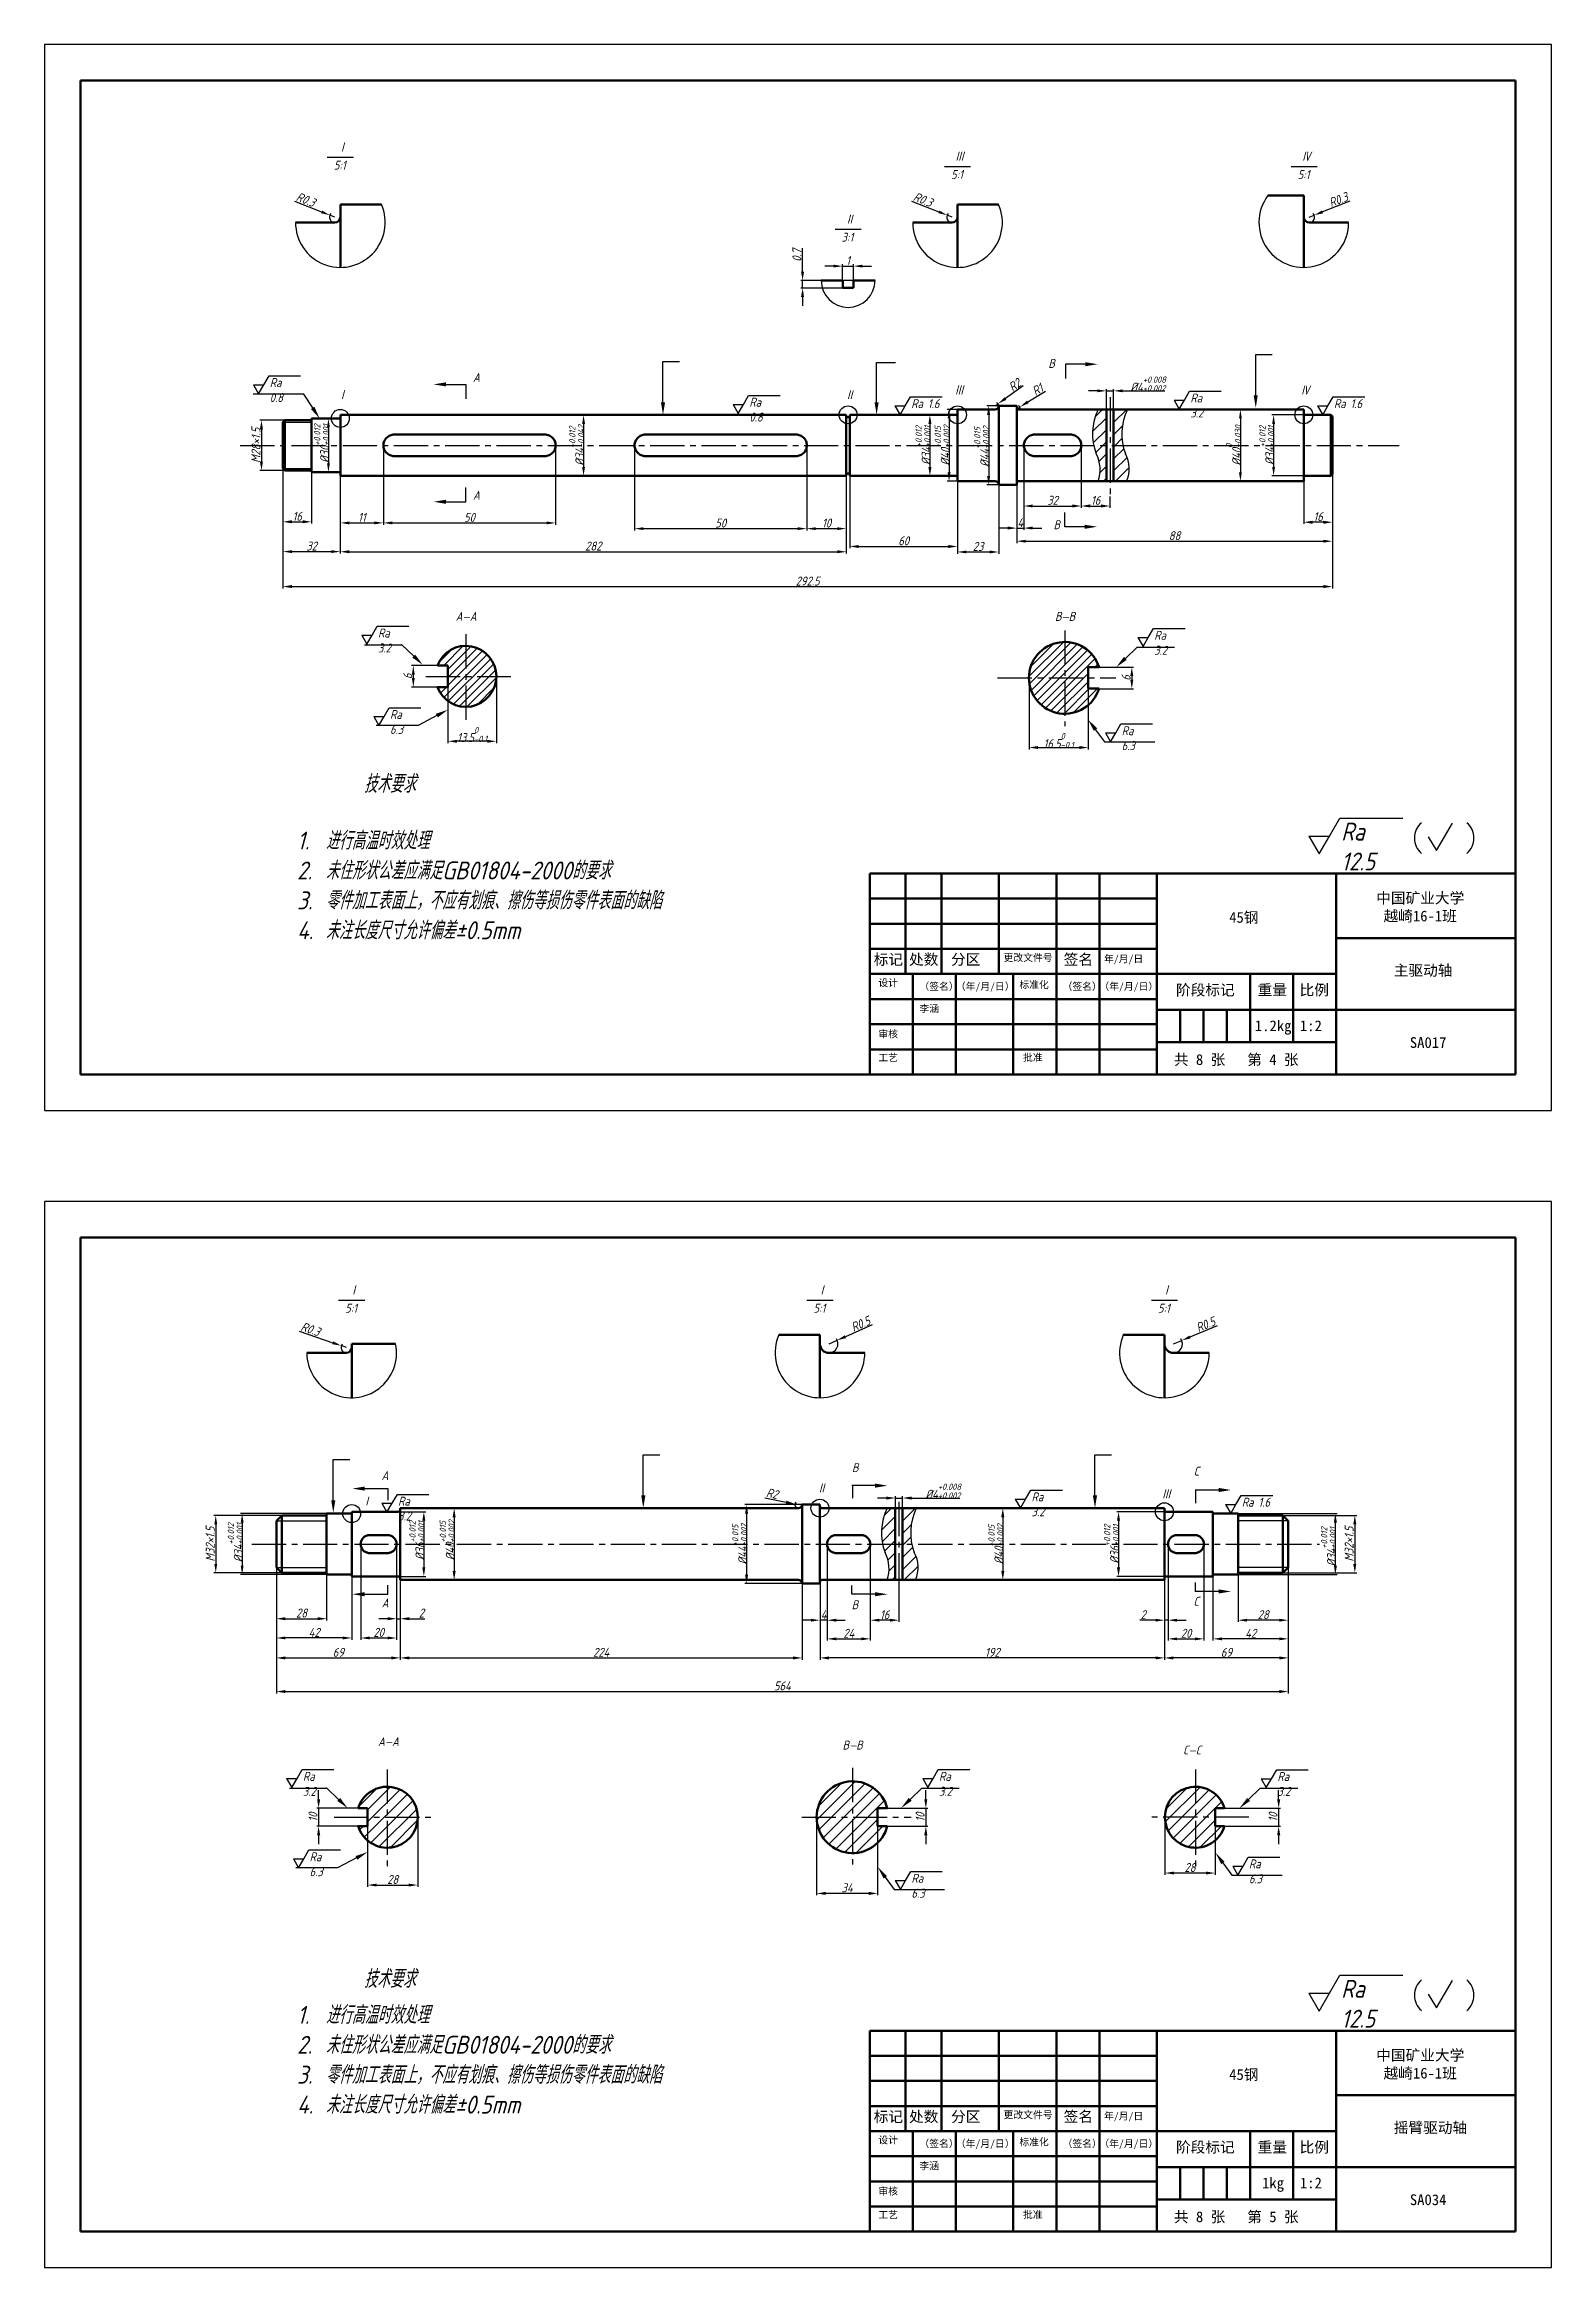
# Model space of a CAD drawing. Header units: millimetres. Extents: x -1183 to 2192, y -627 to 612.
# Drawn here: x 519 to 1359, y -627 to 612 of the extents above; entities that cross this region are included whole.
import ezdxf
from ezdxf import colors
from ezdxf.entities.mleader import LeaderData, LeaderLine
from ezdxf.math import Vec2, Vec3

# ---------------------------------------------------------------- set-up
doc = ezdxf.new("R2010")
doc.units = ezdxf.units.MM
doc.linetypes.add('CENTER2', pattern=[28.575, 19.05, -3.175, 3.175, -3.175])
doc.linetypes.add('SLD-实线', pattern=[0])
doc.layers.add('6文字层', color=7, linetype='Continuous')
doc.layers.add('尺寸线', color=7, linetype='SLD-实线')
for name, color, linetype, lineweight in [('剖面线', 7, 'Continuous', 25), ('标注', 7, 'Continuous', 25), ('点划线', 7, 'CENTER2', 25), ('粗实线', 7, 'Continuous', 50), ('细实线', 7, 'Continuous', 25)]:
    doc.layers.add(name, color=color, linetype=linetype, lineweight=lineweight)
doc.styles.add('8', font='gbeitc.shx', dxfattribs={"height": 8, "bigfont": 'gbcbig.shx'})
doc.styles.add('标注字体', font='gbeitc.shx', dxfattribs={"height": 5, "bigfont": 'gbcbig.shx'})
doc.dimstyles.new('标注', dxfattribs={"dimtxt": 5, "dimasz": 5, "dimexe": 1, "dimexo": 0, "dimtad": 1, "dimdec": 1, "dimdsep": 46, "dimtxsty": '标注字体', "dimcen": -1, "dimadec": 0, "dimazin": 0, "dimtfac": 1, "dimtdec": 1, "dimtmove": 0, "dimatfit": 3, "dimfxl": 1, "dimarcsym": 0})
doc.dimstyles.new('轴径 标注', dxfattribs={"dimtxt": 5, "dimasz": 5, "dimexe": 1, "dimexo": 0, "dimtad": 1, "dimdec": 1, "dimdsep": 46, "dimtxsty": '标注字体', "dimcen": -1, "dimadec": 0, "dimazin": 0, "dimtfac": 1, "dimtdec": 1, "dimtmove": 0, "dimatfit": 3, "dimfxl": 1, "dimarcsym": 0})
pattern_1 = [(45, (-117.6794, -612.3074), (-3.367596, 3.367596), [])]

msp = doc.modelspace()

# ---------------------------------------------------------------- texts
at = {"layer": '6文字层', "attachment_point": 1, "style": '8'}
for s, width, insert, char_height in [('技术要求', 197.28596, (697.199, 204.836), 10), ('\\pxi-3,l3,t1,3;{\\H0.625x;1.^I进行高温时效处理\\P2.^I未住形状公差应满足GB01804-2000的要求\\P3.^I零件加工表面上，不应有划痕、擦伤等损伤零件表面的缺陷\\P4.^I未注长度尺寸允许偏差±0.5mm}', 378.73454, (659.936, 173.176), 16), ('技术要求', 197.28596, (697.199, -461.152), 10), ('\\pxi-3,l3,t1,3;{\\H0.625x;1.^I进行高温时效处理\\P2.^I未住形状公差应满足GB01804-2000的要求\\P3.^I零件加工表面上，不应有划痕、擦伤等损伤零件表面的缺陷\\P4.^I未注长度尺寸允许偏差±0.5mm}', 378.73454, (659.936, -481.247), 16)]:
    msp.add_mtext_dynamic_manual_height_columns(s, width=width, gutter_width=80, heights=[0], dxfattribs=dict(at, insert=insert, char_height=char_height))
at = {"layer": '标注', "style": '标注字体'}
for s, p in [('5:1', (680.418, 542.06)), ('Ⅰ', (682.545, 551.811)), ('Ⅲ', (1026.545, 546.601)), ('Ⅳ', (1219.733, 546.601)), ('5:1', (1024.418, 536.85)), ('5:1', (1217.605, 536.85)), ('Ⅱ', (965.303, 511.616)), ('3:1', (963.418, 501.921)), ('B', (1078.635, 431.583)), ('A', (757.964, 423.774)), ('Ⅲ', (1026.303, 416.432)), ('Ⅰ', (682.545, 413.79)), ('Ⅱ', (965.303, 413.751)), ('Ⅳ', (1219.136, 416.3)), ('A', (757.964, 358.116)), ('B', (1081.547, 341.701)), ('A—A', (748.321, 290.609)), ('B—B', (1082.351, 290.609)), ('Ⅰ', (688.866, -85.172)), ('Ⅰ', (949.866, -85.172)), ('Ⅰ', (1141.866, -85.172)), ('5:1', (686.738, -94.922)), ('5:1', (947.738, -94.922)), ('5:1', (1139.738, -94.922)), ('A', (706.942, -188.216)), ('B', (969.185, -183.798)), ('C', (1159.667, -185.726)), ('Ⅰ', (696.08, -202.855)), ('Ⅱ', (949.623, -195.557)), ('Ⅲ', (1141.767, -198.842)), ('A', (707.1, -259.216)), ('B', (969.012, -260.174)), ('C', (1159.53, -258.251)), ('A—A', (704.997, -336.501)), ('B—B', (963.911, -338.398)), ('C—C', (1153.731, -341.15))]:
    msp.add_text(s, height=5, dxfattribs=at).set_placement(p)
at = {"layer": '标注', "attachment_point": 1, "style": '标注字体'}
for s, width, gutter_width, insert, char_height in [('Ra 0.8', 14.83215, 25, (644.693, 425.889), 5), ('Ra 0.8', 14.83215, 25, (912.015, 414.987), 5), ('Ra 1.6', 14.83215, 25, (1002.213, 414.165), 5), ('Ra 3.2', 14.83215, 25, (1157.814, 417.312), 5), ('Ra 1.6', 14.83215, 25, (1237.806, 414.165), 5), ('Ra 3.2', 14.83215, 25, (705.001, 286.32), 5), ('Ra 3.2', 14.83215, 25, (1137.655, 285.045), 5), ('Ra 6.3', 14.83215, 25, (711.726, 240.966), 5), ('Ra 6.3', 14.83215, 25, (1119.52, 231.894), 5), ('Ra 12.5', 32.16082, 50, (1241.89, 178.178), 10), ('Ra 3.2', 14.83215, 25, (716.218, -197.428), 5), ('Ra 3.2', 14.83215, 25, (1069.291, -195.057), 5), ('Ra 1.6', 14.83215, 25, (1186.494, -198.033), 5), ('Ra 3.2', 14.83215, 25, (663.179, -350.849), 5), ('Ra 3.2', 14.83215, 25, (1017.699, -350.833), 5), ('Ra 3.2', 14.83215, 25, (1206.33, -350.884), 5), ('Ra 6.3', 14.83215, 25, (666.913, -395.628), 5), ('Ra 6.3', 14.83215, 25, (1002.338, -407.625), 5), ('Ra 6.3', 14.83215, 25, (1190.463, -399.593), 5), ('Ra 12.5', 32.16082, 50, (1241.89, -466.702), 10)]:
    msp.add_mtext_dynamic_manual_height_columns(s, width=width, gutter_width=gutter_width, heights=[0], dxfattribs=dict(at, insert=insert, char_height=char_height))
at = {"layer": '粗实线', "attachment_point": 1}
for s, width, gutter_width, heights, insert, char_height in [('{\\fSimSun|b0|i0|c134|p2;中国矿业大学\\P 越崎16-1班}', 53.78189, 70, [19.102], (1261.398, 139.162), 6), ('{\\fSimSun|b0|i0|c134|p2;45钢}', 51.39547, 70, [17.611], (1179.442, 128.388), 6), ('{\\fSimSun|b0|i0|c134|p2;标记}', 26.03962, 70, [16.12], (981.319, 104.927), 6), ('{\\fSimSun|b0|i0|c134|p2;处数}', 26.03962, 70, [16.12], (1001.017, 104.932), 6), ('{\\fSimSun|b0|i0|c134|p2;分区}', 26.03962, 70, [16.12], (1024.411, 104.937), 6), ('{\\fSimSun|b0|i0|c134|p2;更改文件号}', 47.48896, 70, [15.204], (1053.717, 104.942), 4), ('{\\fSimSun|b0|i0|c134|p2;签名}', 26.03962, 70, [16.12], (1087.192, 104.946), 6), ('{\\fSimSun|b0|i0|c134|p2;年/月/日}', 42.38421, 70, [13.786], (1109.708, 104.257), 4), ('{\\fSimSun|b0|i0|c134|p2;主驱动轴}', 107.54572, 70, [22.676], (1271.165, 98.843), 6), ('{\\fSimSun|b0|i0|c134|p2;设计}', 24, 0, [16.12], (983.908, 90.901), 4), ('{\\fSimSun|b0|i0|c134|p2;（签名）}', 24, 0, [16.12], (1006.831, 88.908), 4), ('\\pxr0.58213;{\\fSimSun|b0|i0|c134|p2;（年/月/日）}', 47.68672, 0, [9.78], (1027.118, 88.908), 4), ('{\\fSimSun|b0|i0|c134|p2;标准化}', 26.03962, 70, [16.12], (1062.508, 89.829), 4), ('{\\fSimSun|b0|i0|c134|p2;（签名）}', 24, 0, [16.12], (1086.593, 88.893), 4), ('\\pxr0.58213;{\\fSimSun|b0|i0|c134|p2;（年/月/日）}', 47.68672, 0, [9.78], (1107.118, 88.893), 4), ('{\\fSimSun|b0|i0|c134|p2;阶段标记}', 35.75929, 70, [14.812], (1149.793, 87.927), 6), ('{\\fSimSun|b0|i0|c134|p2;重量}', 26.03962, 70, [16.12], (1195.289, 87.923), 6), ('{\\fSimSun|b0|i0|c134|p2;比例}', 26.03962, 70, [16.12], (1218.694, 87.918), 6), ('{\\fSimSun|b0|i0|c134|p2;李涵}', 24, 0, [16.12], (1006.775, 76.515), 4), ('{\\fSimSun|b0|i0|c134|p2;审核}', 24, 0, [16.12], (983.908, 62.369), 4), ('{\\fSimSun|b0|i0|c134|p2;1.2kg}', 26.03962, 70, [16.12], (1193.763, 67.971), 6), ('{\\fSimSun|b0|i0|c134|p2;1:2}', 26.03962, 70, [16.12], (1218.861, 67.971), 6), ('{\\fSimSun|b0|i0|c134|p2;工艺}', 24, 0, [16.12], (983.908, 49.217), 4), ('{\\fSimSun|b0|i0|c134|p2;批准}', 26.03962, 70, [16.12], (1064.547, 49.321), 4), ('{\\fSimSun|b0|i0|c134|p2;共 8 张   第 4 张}', 80.56439, 70, [17.431], (1148.646, 49.117), 6), ('{\\fSimSun|b0|i0|c134|p2;SA017}', 48.51633, 70, [16.12], (1280.133, 58.621), 6), ('{\\fSimSun|b0|i0|c134|p2;中国矿业大学\\P 越崎16-1班}', 53.78189, 70, [19.102], (1261.398, -505.718), 6), ('{\\fSimSun|b0|i0|c134|p2;45钢}', 51.39547, 70, [17.611], (1179.442, -516.492), 6), ('{\\fSimSun|b0|i0|c134|p2;标记}', 26.03962, 70, [16.12], (981.319, -539.952), 6), ('{\\fSimSun|b0|i0|c134|p2;处数}', 26.03962, 70, [16.12], (1001.017, -539.948), 6), ('{\\fSimSun|b0|i0|c134|p2;分区}', 26.03962, 70, [16.12], (1024.411, -539.943), 6), ('{\\fSimSun|b0|i0|c134|p2;更改文件号}', 47.48896, 70, [15.204], (1053.717, -539.938), 4), ('{\\fSimSun|b0|i0|c134|p2;签名}', 26.03962, 70, [16.12], (1087.192, -539.933), 6), ('{\\fSimSun|b0|i0|c134|p2;年/月/日}', 42.38421, 70, [13.786], (1109.708, -540.623), 4), ('{\\fSimSun|b0|i0|c134|p2;设计}', 24, 0, [16.12], (983.908, -553.979), 4), ('{\\fSimSun|b0|i0|c134|p2;（签名）}', 24, 0, [16.12], (1006.831, -555.971), 4), ('\\pxr0.58213;{\\fSimSun|b0|i0|c134|p2;（年/月/日）}', 47.68672, 0, [9.78], (1027.118, -555.971), 4), ('{\\fSimSun|b0|i0|c134|p2;标准化}', 26.03962, 70, [16.12], (1062.508, -555.051), 4), ('{\\fSimSun|b0|i0|c134|p2;（签名）}', 24, 0, [16.12], (1086.593, -555.987), 4), ('\\pxr0.58213;{\\fSimSun|b0|i0|c134|p2;（年/月/日）}', 47.68672, 0, [9.78], (1107.118, -555.987), 4), ('{\\fSimSun|b0|i0|c134|p2;阶段标记}', 35.75929, 70, [14.812], (1149.793, -556.952), 6), ('{\\fSimSun|b0|i0|c134|p2;重量}', 26.03962, 70, [16.12], (1195.289, -556.957), 6), ('{\\fSimSun|b0|i0|c134|p2;比例}', 26.03962, 70, [16.12], (1218.694, -556.962), 6), ('{\\fSimSun|b0|i0|c134|p2;摇臂驱动轴}', 107.54572, 70, [22.676], (1271.165, -546.037), 6), ('{\\fSimSun|b0|i0|c134|p2;李涵}', 24, 0, [16.12], (1006.775, -568.365), 4), ('{\\fSimSun|b0|i0|c134|p2;审核}', 24, 0, [16.12], (983.908, -582.511), 4), ('{\\fSimSun|b0|i0|c134|p2;1kg}', 26.03962, 70, [16.12], (1197.762, -576.908), 6), ('{\\fSimSun|b0|i0|c134|p2;1:2}', 26.03962, 70, [16.12], (1218.861, -576.908), 6), ('{\\fSimSun|b0|i0|c134|p2;SA034}', 48.51633, 70, [16.12], (1280.133, -586.259), 6), ('{\\fSimSun|b0|i0|c134|p2;工艺}', 24, 0, [16.12], (983.908, -595.663), 4), ('{\\fSimSun|b0|i0|c134|p2;批准}', 26.03962, 70, [16.12], (1064.547, -595.559), 4), ('{\\fSimSun|b0|i0|c134|p2;共 8 张   第 5 张}', 80.56439, 70, [17.431], (1148.646, -595.763), 6)]:
    msp.add_mtext_dynamic_manual_height_columns(s, width=width, gutter_width=gutter_width, heights=heights, dxfattribs=dict(at, insert=insert, char_height=char_height))

# ---------------------------------------------------------------- blocks, each defined once
blk = doc.blocks.new('*D16')
at = {"layer": 'Defpoints', "color": 0, "transparency": 16777216}
for p in [(653, 402.4), (640.1, 374.4), (653, 374.4)]:
    blk.add_point(p, dxfattribs=at)
at = {"layer": '标注', "color": 0, "lineweight": -2, "transparency": 16777216}
for p, q in [((653, 402.4), (639.1, 402.4)), ((640.1, 397.4), (640.1, 379.4)), ((653, 374.4), (639.1, 374.4))]:
    blk.add_line(p, q, dxfattribs=at)
at = {"layer": '标注', "color": 0, "transparency": 16777216}
for points in [[(639.2, 397.4), (640.9, 397.4), (640.1, 402.4)], [(639.2, 379.4), (640.9, 379.4), (640.1, 374.4)]]:
    blk.add_solid(points, dxfattribs=at)
at = {"layer": '标注', "color": 0, "transparency": 16777216, "insert": (637, 388.4), "char_height": 5, "attachment_point": 5, "rotation": 90, "style": '标注字体'}
blk.add_mtext('M28×1.5', dxfattribs=at)
blk = doc.blocks.new('*D17')
at = {"layer": 'Defpoints', "color": 0, "transparency": 16777216}
for p in [(652, 375.4), (668, 373.4), (668, 345.8)]:
    blk.add_point(p, dxfattribs=at)
at = {"layer": '标注', "color": 0, "lineweight": -2, "transparency": 16777216}
for p, q in [((652, 375.4), (652, 344.8)), ((668, 373.4), (668, 344.8)), ((657, 345.8), (663, 345.8))]:
    blk.add_line(p, q, dxfattribs=at)
at = {"layer": '标注', "color": 0, "transparency": 16777216}
for points in [[(657, 346.7), (657, 345), (652, 345.8)], [(663, 346.7), (663, 345), (668, 345.8)]]:
    blk.add_solid(points, dxfattribs=at)
at = {"layer": '标注', "color": 0, "transparency": 16777216, "insert": (660, 348.9), "char_height": 5, "attachment_point": 5, "style": '标注字体'}
blk.add_mtext('16', dxfattribs=at)
blk = doc.blocks.new('*D18')
at = {"layer": 'Defpoints', "color": 0, "transparency": 16777216}
for p in [(652, 375.4), (684, 371.4), (684, 329.2)]:
    blk.add_point(p, dxfattribs=at)
at = {"layer": '标注', "color": 0, "lineweight": -2, "transparency": 16777216}
for p, q in [((652, 375.4), (652, 328.2)), ((684, 371.4), (684, 328.2)), ((657, 329.2), (679, 329.2))]:
    blk.add_line(p, q, dxfattribs=at)
at = {"layer": '标注', "color": 0, "transparency": 16777216}
for points in [[(657, 330), (657, 328.4), (652, 329.2)], [(679, 330), (679, 328.4), (684, 329.2)]]:
    blk.add_solid(points, dxfattribs=at)
at = {"layer": '标注', "color": 0, "transparency": 16777216, "insert": (668, 332.3), "char_height": 5, "attachment_point": 5, "style": '标注字体'}
blk.add_mtext('32', dxfattribs=at)
blk = doc.blocks.new('*D19')
at = {"layer": 'Defpoints', "color": 0, "transparency": 16777216}
for p in [(684, 371.4), (966, 371.4), (966, 329.1)]:
    blk.add_point(p, dxfattribs=at)
at = {"layer": '标注', "color": 0, "lineweight": -2, "transparency": 16777216}
for p, q in [((684, 371.4), (684, 328.1)), ((966, 371.4), (966, 328.1)), ((689, 329.1), (961, 329.1))]:
    blk.add_line(p, q, dxfattribs=at)
at = {"layer": '标注', "color": 0, "transparency": 16777216}
for points in [[(689, 330), (689, 328.3), (684, 329.1)], [(961, 330), (961, 328.3), (966, 329.1)]]:
    blk.add_solid(points, dxfattribs=at)
at = {"layer": '标注', "color": 0, "transparency": 16777216, "insert": (825, 332.3), "char_height": 5, "attachment_point": 5, "style": '标注字体'}
blk.add_mtext('282', dxfattribs=at)
blk = doc.blocks.new('*D20')
at = {"layer": 'Defpoints', "color": 0, "transparency": 16777216}
for p in [(1028, 405.7), (968, 371.4), (1028, 332.1)]:
    blk.add_point(p, dxfattribs=at)
at = {"layer": '标注', "color": 0, "lineweight": -2, "transparency": 16777216}
for p, q in [((1028, 405.7), (1028, 331.1)), ((968, 371.4), (968, 331.1)), ((973, 332.1), (1023, 332.1))]:
    blk.add_line(p, q, dxfattribs=at)
at = {"layer": '标注', "color": 0, "transparency": 16777216}
for points in [[(973, 332.9), (973, 331.2), (968, 332.1)], [(1023, 332.9), (1023, 331.2), (1028, 332.1)]]:
    blk.add_solid(points, dxfattribs=at)
at = {"layer": '标注', "color": 0, "transparency": 16777216, "insert": (998, 335.2), "char_height": 5, "attachment_point": 5, "style": '标注字体'}
blk.add_mtext('60', dxfattribs=at)
blk = doc.blocks.new('*D21')
at = {"layer": 'Defpoints', "color": 0, "transparency": 16777216}
for p in [(1028, 405.7), (1051, 366.4), (1051, 329)]:
    blk.add_point(p, dxfattribs=at)
at = {"layer": '标注', "color": 0, "lineweight": -2, "transparency": 16777216}
for p, q in [((1028, 405.7), (1028, 328)), ((1051, 366.4), (1051, 328)), ((1033, 329), (1046, 329))]:
    blk.add_line(p, q, dxfattribs=at)
at = {"layer": '标注', "color": 0, "transparency": 16777216}
for points in [[(1033, 329.8), (1033, 328.2), (1028, 329)], [(1046, 329.8), (1046, 328.2), (1051, 329)]]:
    blk.add_solid(points, dxfattribs=at)
at = {"layer": '标注', "color": 0, "transparency": 16777216, "insert": (1039.5, 332.1), "char_height": 5, "attachment_point": 5, "style": '标注字体'}
blk.add_mtext('23', dxfattribs=at)
blk = doc.blocks.new('*D22')
at = {"layer": 'Defpoints', "color": 0, "transparency": 16777216}
for p in [(1061, 409.4), (1237, 372.4), (1237, 335)]:
    blk.add_point(p, dxfattribs=at)
at = {"layer": '标注', "color": 0, "lineweight": -2, "transparency": 16777216}
for p, q in [((1061, 409.4), (1061, 334)), ((1237, 372.4), (1237, 334)), ((1066, 335), (1232, 335))]:
    blk.add_line(p, q, dxfattribs=at)
at = {"layer": '标注', "color": 0, "transparency": 16777216}
for points in [[(1066, 335.8), (1066, 334.2), (1061, 335)], [(1232, 335.8), (1232, 334.2), (1237, 335)]]:
    blk.add_solid(points, dxfattribs=at)
at = {"layer": '标注', "color": 0, "transparency": 16777216, "insert": (1149, 338.1), "char_height": 5, "width": 5.104, "attachment_point": 5, "style": '标注字体'}
blk.add_mtext('88', dxfattribs=at)
blk = doc.blocks.new('*D23')
at = {"layer": 'Defpoints', "color": 0, "transparency": 16777216}
for p in [(1221, 405.7), (1237, 372.4), (1221, 345.6)]:
    blk.add_point(p, dxfattribs=at)
at = {"layer": '标注', "color": 0, "lineweight": -2, "transparency": 16777216}
for p, q in [((1221, 405.7), (1221, 344.6)), ((1237, 372.4), (1237, 344.6)), ((1232, 345.6), (1226, 345.6))]:
    blk.add_line(p, q, dxfattribs=at)
at = {"layer": '标注', "color": 0, "transparency": 16777216}
for points in [[(1226, 346.4), (1226, 344.7), (1221, 345.6)], [(1232, 346.4), (1232, 344.7), (1237, 345.6)]]:
    blk.add_solid(points, dxfattribs=at)
at = {"layer": '标注', "color": 0, "transparency": 16777216, "insert": (1229, 348.7), "char_height": 5, "attachment_point": 5, "style": '标注字体'}
blk.add_mtext('16', dxfattribs=at)
blk = doc.blocks.new('*D24')
at = {"layer": 'Defpoints', "color": 0, "transparency": 16777216}
for p in [(1061, 409.9), (1065, 388.4), (1065, 342.3)]:
    blk.add_point(p, dxfattribs=at)
at = {"layer": '标注', "color": 0, "lineweight": -2, "transparency": 16777216}
for p, q in [((1061, 409.9), (1061, 341.3)), ((1065, 388.4), (1065, 341.3)), ((1056, 342.3), (1051, 342.3)), ((1061, 342.3), (1065, 342.3)), ((1070, 342.3), (1075, 342.3))]:
    blk.add_line(p, q, dxfattribs=at)
at = {"layer": '标注', "color": 0, "transparency": 16777216}
for points in [[(1056, 343.2), (1056, 341.5), (1061, 342.3)], [(1070, 343.2), (1070, 341.5), (1065, 342.3)]]:
    blk.add_solid(points, dxfattribs=at)
at = {"layer": '标注', "color": 0, "transparency": 16777216, "insert": (1063, 345.4), "char_height": 5, "attachment_point": 5, "style": '标注字体'}
blk.add_mtext('4', dxfattribs=at)
blk = doc.blocks.new('*D25')
at = {"layer": 'Defpoints', "color": 0, "transparency": 16777216}
for p in [(1065, 388.4), (1097, 388.4), (1097, 354.6)]:
    blk.add_point(p, dxfattribs=at)
at = {"layer": '标注', "color": 0, "lineweight": -2, "transparency": 16777216}
for p, q in [((1065, 388.4), (1065, 353.6)), ((1097, 388.4), (1097, 353.6)), ((1070, 354.6), (1092, 354.6))]:
    blk.add_line(p, q, dxfattribs=at)
at = {"layer": '标注', "color": 0, "transparency": 16777216}
for points in [[(1070, 355.5), (1070, 353.8), (1065, 354.6)], [(1092, 355.5), (1092, 353.8), (1097, 354.6)]]:
    blk.add_solid(points, dxfattribs=at)
at = {"layer": '标注', "color": 0, "transparency": 16777216, "insert": (1081, 357.8), "char_height": 5, "attachment_point": 5, "rotation": 359.9998, "style": '标注字体'}
blk.add_mtext('32', dxfattribs=at)
blk = doc.blocks.new('*D26')
at = {"layer": 'Defpoints', "color": 0, "transparency": 16777216}
for p in [(684, 388.4), (708, 388.4), (708, 345.2)]:
    blk.add_point(p, dxfattribs=at)
at = {"layer": '标注', "color": 0, "lineweight": -2, "transparency": 16777216}
for p, q in [((684, 388.4), (684, 344.2)), ((708, 388.4), (708, 344.2)), ((689, 345.2), (703, 345.2))]:
    blk.add_line(p, q, dxfattribs=at)
at = {"layer": '标注', "color": 0, "transparency": 16777216}
for points in [[(689, 346), (689, 344.4), (684, 345.2)], [(703, 346), (703, 344.4), (708, 345.2)]]:
    blk.add_solid(points, dxfattribs=at)
at = {"layer": '标注', "color": 0, "transparency": 16777216, "insert": (696, 348.3), "char_height": 5, "attachment_point": 5, "rotation": 0.0002, "style": '标注字体'}
blk.add_mtext('11', dxfattribs=at)
blk = doc.blocks.new('*D27')
at = {"layer": 'Defpoints', "color": 0, "transparency": 16777216}
for p in [(944, 388.4), (966, 388.4), (966, 342)]:
    blk.add_point(p, dxfattribs=at)
at = {"layer": '标注', "color": 0, "lineweight": -2, "transparency": 16777216}
for p, q in [((944, 388.4), (944, 341)), ((966, 388.4), (966, 341)), ((949, 342), (961, 342))]:
    blk.add_line(p, q, dxfattribs=at)
at = {"layer": '标注', "color": 0, "transparency": 16777216}
for points in [[(949, 342.8), (949, 341.2), (944, 342)], [(961, 342.8), (961, 341.2), (966, 342)]]:
    blk.add_solid(points, dxfattribs=at)
at = {"layer": '标注', "color": 0, "transparency": 16777216, "insert": (955, 345.1), "char_height": 5, "attachment_point": 5, "style": '标注字体'}
blk.add_mtext('10', dxfattribs=at)
blk = doc.blocks.new('*D28')
at = {"layer": 'Defpoints', "color": 0, "transparency": 16777216}
for p in [(708, 388.4), (804, 388.4), (804, 345.2)]:
    blk.add_point(p, dxfattribs=at)
at = {"layer": '标注', "color": 0, "lineweight": -2, "transparency": 16777216}
for p, q in [((708, 388.4), (708, 344.2)), ((804, 388.4), (804, 344.2)), ((713, 345.2), (799, 345.2))]:
    blk.add_line(p, q, dxfattribs=at)
at = {"layer": '标注', "color": 0, "transparency": 16777216}
for points in [[(713, 346), (713, 344.4), (708, 345.2)], [(799, 346), (799, 344.4), (804, 345.2)]]:
    blk.add_solid(points, dxfattribs=at)
at = {"layer": '标注', "color": 0, "transparency": 16777216, "insert": (756, 348.3), "char_height": 5, "attachment_point": 5, "style": '标注字体'}
blk.add_mtext('50', dxfattribs=at)
blk = doc.blocks.new('*D29')
at = {"layer": 'Defpoints', "color": 0, "transparency": 16777216}
for p in [(848, 388.4), (944, 388.4), (944, 342)]:
    blk.add_point(p, dxfattribs=at)
at = {"layer": '标注', "color": 0, "lineweight": -2, "transparency": 16777216}
for p, q in [((848, 388.4), (848, 341)), ((944, 388.4), (944, 341)), ((853, 342), (939, 342))]:
    blk.add_line(p, q, dxfattribs=at)
at = {"layer": '标注', "color": 0, "transparency": 16777216}
for points in [[(853, 342.8), (853, 341.2), (848, 342)], [(939, 342.8), (939, 341.2), (944, 342)]]:
    blk.add_solid(points, dxfattribs=at)
at = {"layer": '标注', "color": 0, "transparency": 16777216, "insert": (896, 345.1), "char_height": 5, "attachment_point": 5, "style": '标注字体'}
blk.add_mtext('50', dxfattribs=at)
blk = doc.blocks.new('*D30')
at = {"layer": 'Defpoints', "color": 0, "transparency": 16777216}
for p in [(652, 375.4), (1237, 372.4), (1237, 309.7)]:
    blk.add_point(p, dxfattribs=at)
at = {"layer": '标注', "color": 0, "lineweight": -2, "transparency": 16777216}
for p, q in [((652, 375.4), (652, 308.7)), ((1237, 372.4), (1237, 308.7)), ((657, 309.7), (1232, 309.7))]:
    blk.add_line(p, q, dxfattribs=at)
at = {"layer": '标注', "color": 0, "transparency": 16777216}
for points in [[(657, 310.6), (657, 308.9), (652, 309.7)], [(1232, 310.6), (1232, 308.9), (1237, 309.7)]]:
    blk.add_solid(points, dxfattribs=at)
at = {"layer": '标注', "color": 0, "transparency": 16777216, "insert": (944.5, 312.8), "char_height": 5, "attachment_point": 5, "style": '标注字体'}
blk.add_mtext('292.5', dxfattribs=at)
blk = doc.blocks.new('*D31')
at = {"layer": 'Defpoints', "color": 0, "transparency": 16777216}
for p in [(668, 403.4), (668, 373.4), (677.4, 373.4)]:
    blk.add_point(p, dxfattribs=at)
at = {"layer": '标注', "color": 0, "lineweight": -2, "transparency": 16777216}
for p, q in [((668, 403.4), (678.4, 403.4)), ((677.4, 398.4), (677.4, 378.4)), ((668, 373.4), (678.4, 373.4))]:
    blk.add_line(p, q, dxfattribs=at)
at = {"layer": '标注', "color": 0, "transparency": 16777216}
for points in [[(676.6, 398.4), (678.2, 398.4), (677.4, 403.4)], [(676.6, 378.4), (678.2, 378.4), (677.4, 373.4)]]:
    blk.add_solid(points, dxfattribs=at)
at = {"layer": '标注', "color": 0, "transparency": 16777216, "insert": (673.6, 389.4), "char_height": 5, "attachment_point": 5, "rotation": 90, "style": '标注字体'}
blk.add_mtext('%%C30{\\H0.7x;\\S+0.012^ +0.001;}', dxfattribs=at)
blk = doc.blocks.new('*D32')
at = {"layer": 'Defpoints', "color": 0, "transparency": 16777216}
for p in [(819.6, 405.4), (819.6, 371.4), (819.6, 371.4)]:
    blk.add_point(p, dxfattribs=at)
at = {"layer": '标注', "color": 0, "lineweight": -2, "transparency": 16777216}
for p, q in [((819.6, 405.4), (818.6, 405.4)), ((819.6, 400.4), (819.6, 376.4)), ((819.6, 371.4), (818.6, 371.4))]:
    blk.add_line(p, q, dxfattribs=at)
at = {"layer": '标注', "color": 0, "transparency": 16777216}
for points in [[(818.8, 400.4), (820.4, 400.4), (819.6, 405.4)], [(818.8, 376.4), (820.4, 376.4), (819.6, 371.4)]]:
    blk.add_solid(points, dxfattribs=at)
at = {"layer": '标注', "color": 0, "transparency": 16777216, "insert": (815.8, 388.4), "char_height": 5, "width": 18.844, "attachment_point": 5, "rotation": 90, "style": '标注字体'}
blk.add_mtext('%%C34{\\H0.7x;\\S-0.012^ -0.042;}', dxfattribs=at)
blk = doc.blocks.new('*D33')
at = {"layer": 'Defpoints', "color": 0, "transparency": 16777216}
for p in [(968, 405.4), (968, 371.4), (1012.6, 371.4)]:
    blk.add_point(p, dxfattribs=at)
at = {"layer": '标注', "color": 0, "lineweight": -2, "transparency": 16777216}
for p, q in [((968, 405.4), (1013.6, 405.4)), ((1012.6, 400.4), (1012.6, 376.4)), ((968, 371.4), (1013.6, 371.4))]:
    blk.add_line(p, q, dxfattribs=at)
at = {"layer": '标注', "color": 0, "transparency": 16777216}
for points in [[(1011.8, 400.4), (1013.5, 400.4), (1012.6, 405.4)], [(1011.8, 376.4), (1013.5, 376.4), (1012.6, 371.4)]]:
    blk.add_solid(points, dxfattribs=at)
at = {"layer": '标注', "color": 0, "transparency": 16777216, "insert": (1008.8, 388.4), "char_height": 5, "attachment_point": 5, "rotation": 90, "style": '标注字体'}
blk.add_mtext('%%C34{\\H0.7x;\\S+0.012^ +0.001;}', dxfattribs=at)
blk = doc.blocks.new('*D34')
at = {"layer": 'Defpoints', "color": 0, "transparency": 16777216}
for p in [(1028, 408.4), (1023.3, 368.4), (1028, 368.4)]:
    blk.add_point(p, dxfattribs=at)
at = {"layer": '标注', "color": 0, "lineweight": -2, "transparency": 16777216}
for p, q in [((1028, 408.4), (1022.3, 408.4)), ((1023.3, 403.4), (1023.3, 373.4)), ((1028, 368.4), (1022.3, 368.4))]:
    blk.add_line(p, q, dxfattribs=at)
at = {"layer": '标注', "color": 0, "transparency": 16777216}
for points in [[(1022.5, 403.4), (1024.2, 403.4), (1023.3, 408.4)], [(1022.5, 373.4), (1024.2, 373.4), (1023.3, 368.4)]]:
    blk.add_solid(points, dxfattribs=at)
at = {"layer": '标注', "color": 0, "transparency": 16777216, "insert": (1019.5, 388.4), "char_height": 5, "attachment_point": 5, "rotation": 90, "style": '标注字体'}
blk.add_mtext('%%C40{\\H0.7x;\\S+0.015^ +0.002;}', dxfattribs=at)
blk = doc.blocks.new('*D35')
at = {"layer": 'Defpoints', "color": 0, "transparency": 16777216}
for p in [(1056, 410.4), (1045.4, 366.4), (1056, 366.4)]:
    blk.add_point(p, dxfattribs=at)
at = {"layer": '标注', "color": 0, "lineweight": -2, "transparency": 16777216}
for p, q in [((1056, 410.4), (1044.4, 410.4)), ((1045.4, 405.4), (1045.4, 371.4)), ((1056, 366.4), (1044.4, 366.4))]:
    blk.add_line(p, q, dxfattribs=at)
at = {"layer": '标注', "color": 0, "transparency": 16777216}
for points in [[(1044.5, 405.4), (1046.2, 405.4), (1045.4, 410.4)], [(1044.5, 371.4), (1046.2, 371.4), (1045.4, 366.4)]]:
    blk.add_solid(points, dxfattribs=at)
at = {"layer": '标注', "color": 0, "transparency": 16777216, "insert": (1041.5, 387.7), "char_height": 5, "attachment_point": 5, "rotation": 90, "style": '标注字体'}
blk.add_mtext('%%C44{\\H0.7x;\\S+0.015^ +0.002;}', dxfattribs=at)
blk = doc.blocks.new('*D36')
at = {"layer": 'Defpoints', "color": 0, "transparency": 16777216}
for p in [(1221, 408.4), (1185.7, 368.4), (1221, 368.4)]:
    blk.add_point(p, dxfattribs=at)
at = {"layer": '标注', "color": 0, "lineweight": -2, "transparency": 16777216}
for p, q in [((1221, 408.4), (1184.7, 408.4)), ((1185.7, 403.4), (1185.7, 373.4)), ((1221, 368.4), (1184.7, 368.4))]:
    blk.add_line(p, q, dxfattribs=at)
at = {"layer": '标注', "color": 0, "transparency": 16777216}
for points in [[(1184.9, 403.4), (1186.5, 403.4), (1185.7, 408.4)], [(1184.9, 373.4), (1186.5, 373.4), (1185.7, 368.4)]]:
    blk.add_solid(points, dxfattribs=at)
at = {"layer": '标注', "color": 0, "transparency": 16777216, "insert": (1181.9, 388.4), "char_height": 5, "attachment_point": 5, "rotation": 90, "style": '标注字体'}
blk.add_mtext('%%C40{\\H0.7x;\\S0^ -0.030;}', dxfattribs=at)
blk = doc.blocks.new('*D37')
at = {"layer": 'Defpoints', "color": 0, "transparency": 16777216}
for p in [(1228.7, 405.4), (1204.2, 371.4), (1228.7, 371.4)]:
    blk.add_point(p, dxfattribs=at)
at = {"layer": '标注', "color": 0, "lineweight": -2, "transparency": 16777216}
for p, q in [((1228.7, 405.4), (1203.2, 405.4)), ((1204.2, 400.4), (1204.2, 376.4)), ((1228.7, 371.4), (1203.2, 371.4))]:
    blk.add_line(p, q, dxfattribs=at)
at = {"layer": '标注', "color": 0, "transparency": 16777216}
for points in [[(1203.4, 400.4), (1205, 400.4), (1204.2, 405.4)], [(1203.4, 376.4), (1205, 376.4), (1204.2, 371.4)]]:
    blk.add_solid(points, dxfattribs=at)
at = {"layer": '标注', "color": 0, "transparency": 16777216, "insert": (1200.4, 388.4), "char_height": 5, "attachment_point": 5, "rotation": 90, "style": '标注字体'}
blk.add_mtext('%%C34{\\H0.7x;\\S+0.012^ +0.001;}', dxfattribs=at)
blk = doc.blocks.new('*D38')
at = {"layer": 'Defpoints', "color": 0, "transparency": 16777216}
for p in [(1062, 409.4), (1062.9, 409.9)]:
    blk.add_point(p, dxfattribs=at)
at = {"layer": '标注', "color": 0, "lineweight": -2, "transparency": 16777216}
for p, q in [((1062, 409.4), (1062.9, 409.9)), ((1077, 418.5), (1067.2, 412.5))]:
    blk.add_line(p, q, dxfattribs=at)
blk.add_arc((1062, 409.4), 1, 270, 88.5258, dxfattribs=at)
at = {"layer": '标注', "color": 0, "transparency": 16777216}
blk.add_solid([(1066.7, 413.3), (1067.6, 411.8), (1062.9, 409.9)], dxfattribs=at)
at = {"layer": '标注', "color": 0, "transparency": 16777216, "insert": (1072.6, 419.5), "char_height": 5, "attachment_point": 5, "rotation": 31.2301, "style": '标注字体'}
blk.add_mtext('R1', dxfattribs=at)
blk = doc.blocks.new('*D39')
at = {"layer": 'Defpoints', "color": 0, "transparency": 16777216}
for p in [(1049, 410.4), (1050.7, 411.6)]:
    blk.add_point(p, dxfattribs=at)
at = {"layer": '标注', "color": 0, "lineweight": -2, "transparency": 16777216}
for p, q in [((1064.6, 421.5), (1054.7, 414.5)), ((1049, 410.4), (1050.7, 411.6))]:
    blk.add_line(p, q, dxfattribs=at)
blk.add_arc((1049, 410.4), 2, 360, 64.1757, dxfattribs=at)
at = {"layer": '标注', "color": 0, "transparency": 16777216}
blk.add_solid([(1054.3, 415.2), (1055.2, 413.8), (1050.7, 411.6)], dxfattribs=at)
at = {"layer": '标注', "color": 0, "transparency": 16777216, "insert": (1059.9, 422), "char_height": 5, "attachment_point": 5, "rotation": 35.5278, "style": '标注字体'}
blk.add_mtext('R2', dxfattribs=at)
blk = doc.blocks.new('*D40')
at = {"layer": 'Defpoints', "color": 0, "transparency": 16777216}
for p in [(741.1, 265.7), (724.7, 253.7), (741.1, 253.7)]:
    blk.add_point(p, dxfattribs=at)
at = {"layer": '标注', "color": 0, "lineweight": -2, "transparency": 16777216}
for p, q in [((741.1, 265.7), (723.7, 265.7)), ((724.7, 260.7), (724.7, 258.7)), ((741.1, 253.7), (723.7, 253.7))]:
    blk.add_line(p, q, dxfattribs=at)
at = {"layer": '标注', "color": 0, "transparency": 16777216}
for points in [[(723.9, 260.7), (725.5, 260.7), (724.7, 265.7)], [(723.9, 258.7), (725.5, 258.7), (724.7, 253.7)]]:
    blk.add_solid(points, dxfattribs=at)
at = {"layer": '标注', "color": 0, "transparency": 16777216, "insert": (721.6, 259.7), "char_height": 5, "attachment_point": 5, "rotation": 90, "style": '标注字体'}
blk.add_mtext('6', dxfattribs=at)
blk = doc.blocks.new('*D41')
at = {"layer": 'Defpoints', "color": 0, "transparency": 16777216}
for p in [(1106.9, 264.8), (1106.9, 252.8), (1125.2, 252.8)]:
    blk.add_point(p, dxfattribs=at)
at = {"layer": '标注', "color": 0, "lineweight": -2, "transparency": 16777216}
for p, q in [((1106.9, 264.8), (1126.2, 264.8)), ((1106.9, 252.8), (1126.2, 252.8)), ((1125.2, 259.8), (1125.2, 257.8))]:
    blk.add_line(p, q, dxfattribs=at)
at = {"layer": '标注', "color": 0, "transparency": 16777216}
for points in [[(1124.3, 259.8), (1126, 259.8), (1125.2, 264.8)], [(1124.3, 257.8), (1126, 257.8), (1125.2, 252.8)]]:
    blk.add_solid(points, dxfattribs=at)
at = {"layer": '标注', "color": 0, "transparency": 16777216, "insert": (1122, 258.8), "char_height": 5, "attachment_point": 5, "rotation": 90, "style": '标注字体'}
blk.add_mtext('6', dxfattribs=at)
blk = doc.blocks.new('*D42')
at = {"layer": 'Defpoints', "color": 0, "transparency": 16777216}
for p in [(1067.9, 258.8), (1100.9, 258.8), (1100.9, 220)]:
    blk.add_point(p, dxfattribs=at)
at = {"layer": '标注', "color": 0, "lineweight": -2, "transparency": 16777216}
for p, q in [((1067.9, 258.8), (1067.9, 219)), ((1100.9, 258.8), (1100.9, 219)), ((1072.9, 220), (1095.9, 220))]:
    blk.add_line(p, q, dxfattribs=at)
at = {"layer": '标注', "color": 0, "transparency": 16777216}
for points in [[(1072.9, 220.9), (1072.9, 219.2), (1067.9, 220)], [(1095.9, 220.9), (1095.9, 219.2), (1100.9, 220)]]:
    blk.add_solid(points, dxfattribs=at)
at = {"layer": '标注', "color": 0, "transparency": 16777216, "insert": (1084.4, 223.9), "char_height": 5, "attachment_point": 5, "style": '标注字体'}
blk.add_mtext('16.5{\\H0.7x;\\S0^ -0.1;}', dxfattribs=at)
blk = doc.blocks.new('*D43')
at = {"layer": 'Defpoints', "color": 0, "transparency": 16777216}
for p in [(744, 259.7), (771, 259.7), (744, 223.5)]:
    blk.add_point(p, dxfattribs=at)
at = {"layer": '标注', "color": 0, "lineweight": -2, "transparency": 16777216}
for p, q in [((744, 259.7), (744, 222.5)), ((771, 259.7), (771, 222.5)), ((766, 223.5), (749, 223.5))]:
    blk.add_line(p, q, dxfattribs=at)
at = {"layer": '标注', "color": 0, "transparency": 16777216}
for points in [[(749, 224.3), (749, 222.7), (744, 223.5)], [(766, 224.3), (766, 222.7), (771, 223.5)]]:
    blk.add_solid(points, dxfattribs=at)
at = {"layer": '标注', "color": 0, "transparency": 16777216, "insert": (757.5, 227.3), "char_height": 5, "attachment_point": 5, "style": '标注字体'}
blk.add_mtext('13.5{\\H0.7x;\\S0^ -0.1;}', dxfattribs=at)
blk = doc.blocks.new('*D44')
at = {"layer": 'Defpoints', "color": 0, "transparency": 16777216}
for p in [(678.2, 516.7), (681, 515.6)]:
    blk.add_point(p, dxfattribs=at)
at = {"layer": '标注', "color": 0, "lineweight": -2, "transparency": 16777216}
for p, q in [((658.4, 524.5), (673.6, 518.5)), ((681, 515.6), (678.2, 516.7))]:
    blk.add_line(p, q, dxfattribs=at)
blk.add_arc((681, 515.6), 3, 139.3246, 270, dxfattribs=at)
at = {"layer": '标注', "color": 0, "transparency": 16777216}
blk.add_solid([(673.9, 519.3), (673.3, 517.8), (678.2, 516.7)], dxfattribs=at)
at = {"layer": '标注', "color": 0, "transparency": 16777216, "insert": (664.8, 525.4), "char_height": 5, "width": 9.271, "attachment_point": 5, "rotation": 338.4232, "style": '标注字体'}
blk.add_mtext('R0.3', dxfattribs=at)
blk = doc.blocks.new('*D45')
at = {"layer": 'Defpoints', "color": 0, "transparency": 16777216}
for p in [(1022.2, 516.7), (1025, 515.6)]:
    blk.add_point(p, dxfattribs=at)
at = {"layer": '标注', "color": 0, "lineweight": -2, "transparency": 16777216}
for p, q in [((1002.4, 524.5), (1017.6, 518.5)), ((1025, 515.6), (1022.2, 516.7))]:
    blk.add_line(p, q, dxfattribs=at)
blk.add_arc((1025, 515.6), 3, 139.3246, 270, dxfattribs=at)
at = {"layer": '标注', "color": 0, "transparency": 16777216}
blk.add_solid([(1017.9, 519.3), (1017.3, 517.8), (1022.2, 516.7)], dxfattribs=at)
at = {"layer": '标注', "color": 0, "transparency": 16777216, "insert": (1008.8, 525.4), "char_height": 5, "width": 9.271, "attachment_point": 5, "rotation": 338.4232, "style": '标注字体'}
blk.add_mtext('R0.3', dxfattribs=at)
blk = doc.blocks.new('*D46')
at = {"layer": 'Defpoints', "color": 0, "transparency": 16777216}
for p in [(970, 488.3), (964, 480.3), (970, 480.3)]:
    blk.add_point(p, dxfattribs=at)
at = {"layer": '标注', "color": 0, "lineweight": -2, "transparency": 16777216}
for p, q in [((959, 488.3), (954, 488.3)), ((964, 480.3), (964, 489.3)), ((964, 488.3), (970, 488.3)), ((970, 480.3), (970, 489.3)), ((975, 488.3), (980, 488.3))]:
    blk.add_line(p, q, dxfattribs=at)
at = {"layer": '标注', "color": 0, "transparency": 16777216}
for points in [[(959, 489.1), (959, 487.5), (964, 488.3)], [(975, 489.1), (975, 487.5), (970, 488.3)]]:
    blk.add_solid(points, dxfattribs=at)
at = {"layer": '标注', "color": 0, "transparency": 16777216, "insert": (967, 491.4), "char_height": 5, "attachment_point": 5, "style": '标注字体'}
blk.add_mtext('1', dxfattribs=at)
blk = doc.blocks.new('*D47')
at = {"layer": 'Defpoints', "color": 0, "transparency": 16777216}
for p in [(941.7, 480.3), (964, 476.1), (970, 480.3)]:
    blk.add_point(p, dxfattribs=at)
at = {"layer": '标注', "color": 0, "lineweight": -2, "transparency": 16777216}
for p, q in [((941.7, 485.3), (941.7, 498.3)), ((970, 480.3), (940.7, 480.3)), ((964, 476.1), (940.7, 476.1)), ((941.7, 476.1), (941.7, 480.3)), ((941.7, 471.1), (941.7, 466.1))]:
    blk.add_line(p, q, dxfattribs=at)
at = {"layer": '标注', "color": 0, "transparency": 16777216}
for points in [[(940.8, 485.3), (942.5, 485.3), (941.7, 480.3)], [(940.8, 471.1), (942.5, 471.1), (941.7, 476.1)]]:
    blk.add_solid(points, dxfattribs=at)
at = {"layer": '标注', "color": 0, "transparency": 16777216, "insert": (938.5, 494.3), "char_height": 5, "attachment_point": 5, "rotation": 90, "style": '标注字体'}
blk.add_mtext('0.7', dxfattribs=at)
blk = doc.blocks.new('*D48')
at = {"layer": 'Defpoints', "color": 0, "transparency": 16777216}
for p in [(1224, 515.6), (1226.8, 516.7)]:
    blk.add_point(p, dxfattribs=at)
at = {"layer": '标注', "color": 0, "lineweight": -2, "transparency": 16777216}
for p, q in [((1246.7, 524.5), (1231.5, 518.5)), ((1224, 515.6), (1226.8, 516.7))]:
    blk.add_line(p, q, dxfattribs=at)
blk.add_arc((1224, 515.6), 3, 270, 40.4552, dxfattribs=at)
at = {"layer": '标注', "color": 0, "transparency": 16777216}
blk.add_solid([(1231.2, 519.3), (1231.8, 517.7), (1226.8, 516.7)], dxfattribs=at)
at = {"layer": '标注', "color": 0, "transparency": 16777216, "insert": (1240.3, 525.3), "char_height": 5, "attachment_point": 5, "rotation": 21.3566, "style": '标注字体'}
blk.add_mtext('R0.3', dxfattribs=at)
blk = doc.blocks.new('*D123')
at = {"layer": 'Defpoints', "color": 0, "transparency": 16777216}
for p in [(651.4, -207.9), (614.6, -239.9), (651.4, -239.9)]:
    blk.add_point(p, dxfattribs=at)
at = {"layer": '标注', "color": 0, "lineweight": -2, "transparency": 16777216}
for p, q in [((651.4, -207.9), (613.6, -207.9)), ((614.6, -212.9), (614.6, -234.9)), ((651.4, -239.9), (613.6, -239.9))]:
    blk.add_line(p, q, dxfattribs=at)
at = {"layer": '标注', "color": 0, "transparency": 16777216}
for points in [[(613.8, -212.9), (615.4, -212.9), (614.6, -207.9)], [(613.8, -234.9), (615.4, -234.9), (614.6, -239.9)]]:
    blk.add_solid(points, dxfattribs=at)
at = {"layer": '标注', "color": 0, "transparency": 16777216, "insert": (611.5, -223.9), "char_height": 5, "attachment_point": 5, "rotation": 90, "style": '标注字体'}
blk.add_mtext('M32×1.5', dxfattribs=at)
blk = doc.blocks.new('*D124')
at = {"layer": 'Defpoints', "color": 0, "transparency": 16777216}
for p in [(1209.4, -207.9), (1209.4, -239.9), (1249.5, -239.9)]:
    blk.add_point(p, dxfattribs=at)
at = {"layer": '标注', "color": 0, "lineweight": -2, "transparency": 16777216}
for p, q in [((1209.4, -207.9), (1250.5, -207.9)), ((1249.5, -212.9), (1249.5, -234.9)), ((1209.4, -239.9), (1250.5, -239.9))]:
    blk.add_line(p, q, dxfattribs=at)
at = {"layer": '标注', "color": 0, "transparency": 16777216}
for points in [[(1248.6, -212.9), (1250.3, -212.9), (1249.5, -207.9)], [(1248.6, -234.9), (1250.3, -234.9), (1249.5, -239.9)]]:
    blk.add_solid(points, dxfattribs=at)
at = {"layer": '标注', "color": 0, "transparency": 16777216, "insert": (1246.3, -223.9), "char_height": 5, "attachment_point": 5, "rotation": 90, "style": '标注字体'}
blk.add_mtext('M32×1.5', dxfattribs=at)
blk = doc.blocks.new('*D125')
at = {"layer": 'Defpoints', "color": 0, "transparency": 16777216}
for p in [(648.4, -223.9), (717.4, -243.9), (717.4, -287.3)]:
    blk.add_point(p, dxfattribs=at)
at = {"layer": '标注', "color": 0, "lineweight": -2, "transparency": 16777216}
for p, q in [((648.4, -223.9), (648.4, -288.3)), ((717.4, -243.9), (717.4, -288.3)), ((653.4, -287.3), (712.4, -287.3))]:
    blk.add_line(p, q, dxfattribs=at)
at = {"layer": '标注', "color": 0, "transparency": 16777216}
for points in [[(653.4, -286.5), (653.4, -288.2), (648.4, -287.3)], [(712.4, -286.5), (712.4, -288.2), (717.4, -287.3)]]:
    blk.add_solid(points, dxfattribs=at)
at = {"layer": '标注', "color": 0, "transparency": 16777216, "insert": (682.9, -284.2), "char_height": 5, "attachment_point": 5, "style": '标注字体'}
blk.add_mtext('69', dxfattribs=at)
blk = doc.blocks.new('*D126')
at = {"layer": 'Defpoints', "color": 0, "transparency": 16777216}
for p in [(648.4, -223.9), (676.4, -240.9), (676.4, -265.5)]:
    blk.add_point(p, dxfattribs=at)
at = {"layer": '标注', "color": 0, "lineweight": -2, "transparency": 16777216}
for p, q in [((648.4, -223.9), (648.4, -266.5)), ((676.4, -240.9), (676.4, -266.5)), ((653.4, -265.5), (671.4, -265.5))]:
    blk.add_line(p, q, dxfattribs=at)
at = {"layer": '标注', "color": 0, "transparency": 16777216}
for points in [[(653.4, -264.6), (653.4, -266.3), (648.4, -265.5)], [(671.4, -264.6), (671.4, -266.3), (676.4, -265.5)]]:
    blk.add_solid(points, dxfattribs=at)
at = {"layer": '标注', "color": 0, "transparency": 16777216, "insert": (662.4, -262.3), "char_height": 5, "attachment_point": 5, "style": '标注字体'}
blk.add_mtext('28', dxfattribs=at)
blk = doc.blocks.new('*D127')
at = {"layer": 'Defpoints', "color": 0, "transparency": 16777216}
for p in [(648.4, -223.9), (690.4, -223.9), (648.4, -276.2)]:
    blk.add_point(p, dxfattribs=at)
at = {"layer": '标注', "color": 0, "lineweight": -2, "transparency": 16777216}
for p, q in [((648.4, -223.9), (648.4, -277.2)), ((690.4, -223.9), (690.4, -277.2)), ((685.4, -276.2), (653.4, -276.2))]:
    blk.add_line(p, q, dxfattribs=at)
at = {"layer": '标注', "color": 0, "transparency": 16777216}
for points in [[(653.4, -275.4), (653.4, -277), (648.4, -276.2)], [(685.4, -275.4), (685.4, -277), (690.4, -276.2)]]:
    blk.add_solid(points, dxfattribs=at)
at = {"layer": '标注', "color": 0, "transparency": 16777216, "insert": (669.4, -273.1), "char_height": 5, "attachment_point": 5, "style": '标注字体'}
blk.add_mtext('42', dxfattribs=at)
blk = doc.blocks.new('*D128')
at = {"layer": 'Defpoints', "color": 0, "transparency": 16777216}
for p in [(695.4, -223.9), (715.4, -223.9), (715.4, -276.2)]:
    blk.add_point(p, dxfattribs=at)
at = {"layer": '标注', "color": 0, "lineweight": -2, "transparency": 16777216}
for p, q in [((695.4, -223.9), (695.4, -277.2)), ((715.4, -223.9), (715.4, -277.2)), ((700.4, -276.2), (710.4, -276.2))]:
    blk.add_line(p, q, dxfattribs=at)
at = {"layer": '标注', "color": 0, "transparency": 16777216}
for points in [[(700.4, -275.4), (700.4, -277), (695.4, -276.2)], [(710.4, -275.4), (710.4, -277), (715.4, -276.2)]]:
    blk.add_solid(points, dxfattribs=at)
at = {"layer": '标注', "color": 0, "transparency": 16777216, "insert": (705.4, -273.1), "char_height": 5, "attachment_point": 5, "style": '标注字体'}
blk.add_mtext('20', dxfattribs=at)
blk = doc.blocks.new('*D129')
at = {"layer": 'Defpoints', "color": 0, "transparency": 16777216}
for p in [(715.4, -223.9), (717.4, -223.9), (717.4, -265.5)]:
    blk.add_point(p, dxfattribs=at)
at = {"layer": '标注', "color": 0, "lineweight": -2, "transparency": 16777216}
for p, q in [((715.4, -223.9), (715.4, -266.5)), ((717.4, -223.9), (717.4, -266.5)), ((710.4, -265.5), (705.4, -265.5)), ((715.4, -265.5), (717.4, -265.5)), ((722.4, -265.5), (731.1, -265.5))]:
    blk.add_line(p, q, dxfattribs=at)
at = {"layer": '标注', "color": 0, "transparency": 16777216}
for points in [[(710.4, -264.6), (710.4, -266.3), (715.4, -265.5)], [(722.4, -264.6), (722.4, -266.3), (717.4, -265.5)]]:
    blk.add_solid(points, dxfattribs=at)
at = {"layer": '标注', "color": 0, "transparency": 16777216, "insert": (729.2, -262.3), "char_height": 5, "attachment_point": 5, "style": '标注字体'}
blk.add_mtext('2', dxfattribs=at)
blk = doc.blocks.new('*D130')
at = {"layer": 'Defpoints', "color": 0, "transparency": 16777216}
for p in [(1184.4, -230.4), (1212.4, -230.4), (1184.4, -266.3)]:
    blk.add_point(p, dxfattribs=at)
at = {"layer": '标注', "color": 0, "lineweight": -2, "transparency": 16777216}
for p, q in [((1184.4, -230.4), (1184.4, -267.3)), ((1212.4, -230.4), (1212.4, -267.3)), ((1207.4, -266.3), (1189.4, -266.3))]:
    blk.add_line(p, q, dxfattribs=at)
at = {"layer": '标注', "color": 0, "transparency": 16777216}
for points in [[(1189.4, -265.5), (1189.4, -267.1), (1184.4, -266.3)], [(1207.4, -265.5), (1207.4, -267.1), (1212.4, -266.3)]]:
    blk.add_solid(points, dxfattribs=at)
at = {"layer": '标注', "color": 0, "transparency": 16777216, "insert": (1198.4, -263.2), "char_height": 5, "attachment_point": 5, "style": '标注字体'}
blk.add_mtext('28', dxfattribs=at)
blk = doc.blocks.new('*D131')
at = {"layer": 'Defpoints', "color": 0, "transparency": 16777216}
for p in [(1170.4, -230.4), (1212.4, -230.4), (1170.4, -276.7)]:
    blk.add_point(p, dxfattribs=at)
at = {"layer": '标注', "color": 0, "lineweight": -2, "transparency": 16777216}
for p, q in [((1170.4, -230.4), (1170.4, -277.7)), ((1212.4, -230.4), (1212.4, -277.7)), ((1207.4, -276.7), (1175.4, -276.7))]:
    blk.add_line(p, q, dxfattribs=at)
at = {"layer": '标注', "color": 0, "transparency": 16777216}
for points in [[(1175.4, -275.9), (1175.4, -277.5), (1170.4, -276.7)], [(1207.4, -275.9), (1207.4, -277.5), (1212.4, -276.7)]]:
    blk.add_solid(points, dxfattribs=at)
at = {"layer": '标注', "color": 0, "transparency": 16777216, "insert": (1191.4, -273.6), "char_height": 5, "attachment_point": 5, "style": '标注字体'}
blk.add_mtext('42', dxfattribs=at)
blk = doc.blocks.new('*D132')
at = {"layer": 'Defpoints', "color": 0, "transparency": 16777216}
for p in [(1143.4, -230.4), (1212.4, -230.4), (1143.4, -287.3)]:
    blk.add_point(p, dxfattribs=at)
at = {"layer": '标注', "color": 0, "lineweight": -2, "transparency": 16777216}
for p, q in [((1143.4, -230.4), (1143.4, -288.3)), ((1212.4, -230.4), (1212.4, -288.3)), ((1207.4, -287.3), (1148.4, -287.3))]:
    blk.add_line(p, q, dxfattribs=at)
at = {"layer": '标注', "color": 0, "transparency": 16777216}
for points in [[(1148.4, -286.5), (1148.4, -288.2), (1143.4, -287.3)], [(1207.4, -286.5), (1207.4, -288.2), (1212.4, -287.3)]]:
    blk.add_solid(points, dxfattribs=at)
at = {"layer": '标注', "color": 0, "transparency": 16777216, "insert": (1177.9, -284.2), "char_height": 5, "attachment_point": 5, "style": '标注字体'}
blk.add_mtext('69', dxfattribs=at)
blk = doc.blocks.new('*D133')
at = {"layer": 'Defpoints', "color": 0, "transparency": 16777216}
for p in [(1145.4, -223.9), (1165.4, -223.9), (1165.4, -276.7)]:
    blk.add_point(p, dxfattribs=at)
at = {"layer": '标注', "color": 0, "lineweight": -2, "transparency": 16777216}
for p, q in [((1145.4, -223.9), (1145.4, -277.7)), ((1165.4, -223.9), (1165.4, -277.7)), ((1150.4, -276.7), (1160.4, -276.7))]:
    blk.add_line(p, q, dxfattribs=at)
at = {"layer": '标注', "color": 0, "transparency": 16777216}
for points in [[(1150.4, -275.9), (1150.4, -277.5), (1145.4, -276.7)], [(1160.4, -275.9), (1160.4, -277.5), (1165.4, -276.7)]]:
    blk.add_solid(points, dxfattribs=at)
at = {"layer": '标注', "color": 0, "transparency": 16777216, "insert": (1155.4, -273.6), "char_height": 5, "attachment_point": 5, "style": '标注字体'}
blk.add_mtext('20', dxfattribs=at)
blk = doc.blocks.new('*D134')
at = {"layer": 'Defpoints', "color": 0, "transparency": 16777216}
for p in [(1143.4, -223.9), (1145.4, -223.9), (1143.4, -266.3)]:
    blk.add_point(p, dxfattribs=at)
at = {"layer": '标注', "color": 0, "lineweight": -2, "transparency": 16777216}
for p, q in [((1143.4, -223.9), (1143.4, -267.3)), ((1145.4, -223.9), (1145.4, -267.3)), ((1138.4, -266.3), (1129.6, -266.3)), ((1145.4, -266.3), (1143.4, -266.3)), ((1150.4, -266.3), (1155.4, -266.3))]:
    blk.add_line(p, q, dxfattribs=at)
at = {"layer": '标注', "color": 0, "transparency": 16777216}
for points in [[(1138.4, -265.5), (1138.4, -267.1), (1143.4, -266.3)], [(1150.4, -265.5), (1150.4, -267.1), (1145.4, -266.3)]]:
    blk.add_solid(points, dxfattribs=at)
at = {"layer": '标注', "color": 0, "transparency": 16777216, "insert": (1131.5, -263.2), "char_height": 5, "attachment_point": 5, "style": '标注字体'}
blk.add_mtext('2', dxfattribs=at)
blk = doc.blocks.new('*D135')
at = {"layer": 'Defpoints', "color": 0, "transparency": 16777216}
for p in [(951.4, -223.9), (1143.4, -223.9), (951.4, -287.3)]:
    blk.add_point(p, dxfattribs=at)
at = {"layer": '标注', "color": 0, "lineweight": -2, "transparency": 16777216}
for p, q in [((951.4, -223.9), (951.4, -288.3)), ((1143.4, -223.9), (1143.4, -288.3)), ((1138.4, -287.3), (956.4, -287.3))]:
    blk.add_line(p, q, dxfattribs=at)
at = {"layer": '标注', "color": 0, "transparency": 16777216}
for points in [[(956.4, -286.5), (956.4, -288.2), (951.4, -287.3)], [(1138.4, -286.5), (1138.4, -288.2), (1143.4, -287.3)]]:
    blk.add_solid(points, dxfattribs=at)
at = {"layer": '标注', "color": 0, "transparency": 16777216, "insert": (1047.4, -284.2), "char_height": 5, "attachment_point": 5, "style": '标注字体'}
blk.add_mtext('192', dxfattribs=at)
blk = doc.blocks.new('*D136')
at = {"layer": 'Defpoints', "color": 0, "transparency": 16777216}
for p in [(717.4, -223.9), (941.4, -223.9), (941.4, -287.3)]:
    blk.add_point(p, dxfattribs=at)
at = {"layer": '标注', "color": 0, "lineweight": -2, "transparency": 16777216}
for p, q in [((717.4, -223.9), (717.4, -288.3)), ((941.4, -223.9), (941.4, -288.3)), ((722.4, -287.3), (936.4, -287.3))]:
    blk.add_line(p, q, dxfattribs=at)
at = {"layer": '标注', "color": 0, "transparency": 16777216}
for points in [[(722.4, -286.5), (722.4, -288.2), (717.4, -287.3)], [(936.4, -286.5), (936.4, -288.2), (941.4, -287.3)]]:
    blk.add_solid(points, dxfattribs=at)
at = {"layer": '标注', "color": 0, "transparency": 16777216, "insert": (829.4, -284.2), "char_height": 5, "attachment_point": 5, "style": '标注字体'}
blk.add_mtext('224', dxfattribs=at)
blk = doc.blocks.new('*D137')
at = {"layer": 'Defpoints', "color": 0, "transparency": 16777216}
for p in [(648.4, -223.9), (1212.4, -223.9), (1212.4, -306.1)]:
    blk.add_point(p, dxfattribs=at)
at = {"layer": '标注', "color": 0, "lineweight": -2, "transparency": 16777216}
for p, q in [((648.4, -223.9), (648.4, -307.1)), ((1212.4, -223.9), (1212.4, -307.1)), ((653.4, -306.1), (1207.4, -306.1))]:
    blk.add_line(p, q, dxfattribs=at)
at = {"layer": '标注', "color": 0, "transparency": 16777216}
for points in [[(653.4, -305.2), (653.4, -306.9), (648.4, -306.1)], [(1207.4, -305.2), (1207.4, -306.9), (1212.4, -306.1)]]:
    blk.add_solid(points, dxfattribs=at)
at = {"layer": '标注', "color": 0, "transparency": 16777216, "insert": (930.4, -302.9), "char_height": 5, "attachment_point": 5, "style": '标注字体'}
blk.add_mtext('564', dxfattribs=at)
blk = doc.blocks.new('*D138')
at = {"layer": 'Defpoints', "color": 0, "transparency": 16777216}
for p in [(955.4, -223.9), (979.4, -223.9), (979.4, -276.7)]:
    blk.add_point(p, dxfattribs=at)
at = {"layer": '标注', "color": 0, "lineweight": -2, "transparency": 16777216}
for p, q in [((955.4, -223.9), (955.4, -277.7)), ((979.4, -223.9), (979.4, -277.7)), ((960.4, -276.7), (974.4, -276.7))]:
    blk.add_line(p, q, dxfattribs=at)
at = {"layer": '标注', "color": 0, "transparency": 16777216}
for points in [[(960.4, -275.9), (960.4, -277.5), (955.4, -276.7)], [(974.4, -275.9), (974.4, -277.5), (979.4, -276.7)]]:
    blk.add_solid(points, dxfattribs=at)
at = {"layer": '标注', "color": 0, "transparency": 16777216, "insert": (967.4, -273.6), "char_height": 5, "attachment_point": 5, "style": '标注字体'}
blk.add_mtext('24', dxfattribs=at)
blk = doc.blocks.new('*D139')
at = {"layer": 'Defpoints', "color": 0, "transparency": 16777216}
for p in [(951.4, -223.9), (955.4, -223.9), (951.4, -266.3)]:
    blk.add_point(p, dxfattribs=at)
at = {"layer": '标注', "color": 0, "lineweight": -2, "transparency": 16777216}
for p, q in [((951.4, -223.9), (951.4, -267.3)), ((955.4, -223.9), (955.4, -267.3)), ((946.4, -266.3), (941.4, -266.3)), ((955.4, -266.3), (951.4, -266.3)), ((960.4, -266.3), (965.4, -266.3))]:
    blk.add_line(p, q, dxfattribs=at)
at = {"layer": '标注', "color": 0, "transparency": 16777216}
for points in [[(946.4, -265.5), (946.4, -267.1), (951.4, -266.3)], [(960.4, -265.5), (960.4, -267.1), (955.4, -266.3)]]:
    blk.add_solid(points, dxfattribs=at)
at = {"layer": '标注', "color": 0, "transparency": 16777216, "insert": (953.4, -263.2), "char_height": 5, "attachment_point": 5, "style": '标注字体'}
blk.add_mtext('4', dxfattribs=at)
blk = doc.blocks.new('*D141')
at = {"layer": 'Defpoints', "color": 0, "transparency": 16777216}
for p in [(937.4, -201.5), (939.4, -201.9)]:
    blk.add_point(p, dxfattribs=at)
at = {"layer": '标注', "color": 0, "lineweight": -2, "transparency": 16777216}
for p, q in [((920.6, -198.1), (932.5, -200.5)), ((939.4, -201.9), (937.4, -201.5))]:
    blk.add_line(p, q, dxfattribs=at)
blk.add_arc((939.4, -201.9), 2, 139.8359, 270, dxfattribs=at)
at = {"layer": '标注', "color": 0, "transparency": 16777216}
blk.add_solid([(932.7, -199.7), (932.3, -201.3), (937.4, -201.5)], dxfattribs=at)
at = {"layer": '标注', "color": 0, "transparency": 16777216, "insert": (924.7, -195.7), "char_height": 5, "attachment_point": 5, "rotation": 348.4838, "style": '标注字体'}
blk.add_mtext('R2', dxfattribs=at)
blk = doc.blocks.new('*D142')
at = {"layer": 'Defpoints', "color": 0, "transparency": 16777216}
for p in [(684.5, -113.3), (687.4, -114.3)]:
    blk.add_point(p, dxfattribs=at)
at = {"layer": '标注', "color": 0, "lineweight": -2, "transparency": 16777216}
for p, q in [((661.1, -105.2), (679.8, -111.7)), ((687.4, -114.3), (684.5, -113.3))]:
    blk.add_line(p, q, dxfattribs=at)
blk.add_arc((687.4, -114.3), 3, 141.8437, 270, dxfattribs=at)
at = {"layer": '标注', "color": 0, "transparency": 16777216}
blk.add_solid([(680.1, -110.9), (679.5, -112.5), (684.5, -113.3)], dxfattribs=at)
at = {"layer": '标注', "color": 0, "transparency": 16777216, "insert": (667.4, -104.1), "char_height": 5, "attachment_point": 5, "rotation": 340.9423, "style": '标注字体'}
blk.add_mtext('R0.3', dxfattribs=at)
blk = doc.blocks.new('*D143')
at = {"layer": 'Defpoints', "color": 0, "transparency": 16777216}
for p in [(960.9, -110.3), (956.4, -112.3)]:
    blk.add_point(p, dxfattribs=at)
at = {"layer": '标注', "color": 0, "lineweight": -2, "transparency": 16777216}
for p, q in [((956.4, -112.3), (960.9, -110.3)), ((980.5, -101.7), (965.5, -108.3))]:
    blk.add_line(p, q, dxfattribs=at)
blk.add_arc((956.4, -112.3), 5, 270, 35.1466, dxfattribs=at)
at = {"layer": '标注', "color": 0, "transparency": 16777216}
blk.add_solid([(965.2, -107.5), (965.9, -109.1), (960.9, -110.3)], dxfattribs=at)
at = {"layer": '标注', "color": 0, "transparency": 16777216, "insert": (974, -101.2), "char_height": 5, "attachment_point": 5, "rotation": 23.6874, "style": '标注字体'}
blk.add_mtext('R0.5', dxfattribs=at)
blk = doc.blocks.new('*D144')
at = {"layer": 'Defpoints', "color": 0, "transparency": 16777216}
for p in [(1153, -110.4), (1148.4, -112.3)]:
    blk.add_point(p, dxfattribs=at)
at = {"layer": '标注', "color": 0, "lineweight": -2, "transparency": 16777216}
for p, q in [((1148.4, -112.3), (1153, -110.4)), ((1172.7, -102.2), (1157.6, -108.5))]:
    blk.add_line(p, q, dxfattribs=at)
blk.add_arc((1148.4, -112.3), 5, 270, 34.0396, dxfattribs=at)
at = {"layer": '标注', "color": 0, "transparency": 16777216}
blk.add_solid([(1157.3, -107.7), (1157.9, -109.3), (1153, -110.4)], dxfattribs=at)
at = {"layer": '标注', "color": 0, "transparency": 16777216, "insert": (1166.3, -101.5), "char_height": 5, "attachment_point": 5, "rotation": 22.5805, "style": '标注字体'}
blk.add_mtext('R0.5', dxfattribs=at)
blk = doc.blocks.new('*D149')
at = {"layer": 'Defpoints', "color": 0, "transparency": 16777216}
for p in [(683.1, -206.9), (629.3, -240.9), (683.1, -240.9)]:
    blk.add_point(p, dxfattribs=at)
at = {"layer": '标注', "color": 0, "lineweight": -2, "transparency": 16777216}
for p, q in [((683.1, -206.9), (628.3, -206.9)), ((629.3, -211.9), (629.3, -235.9)), ((683.1, -240.9), (628.3, -240.9))]:
    blk.add_line(p, q, dxfattribs=at)
at = {"layer": '标注', "color": 0, "transparency": 16777216}
for points in [[(628.5, -211.9), (630.1, -211.9), (629.3, -206.9)], [(628.5, -235.9), (630.1, -235.9), (629.3, -240.9)]]:
    blk.add_solid(points, dxfattribs=at)
at = {"layer": '标注', "color": 0, "transparency": 16777216, "insert": (625.5, -223.1), "char_height": 5, "attachment_point": 5, "rotation": 90, "style": '标注字体'}
blk.add_mtext('%%C34{\\H0.7x;\\S+0.012^ +0.001;}', dxfattribs=at)
blk = doc.blocks.new('*D150')
at = {"layer": 'Defpoints', "color": 0, "transparency": 16777216}
for p in [(703.4, -205.9), (703.4, -241.9), (730.6, -241.9)]:
    blk.add_point(p, dxfattribs=at)
at = {"layer": '标注', "color": 0, "lineweight": -2, "transparency": 16777216}
for p, q in [((703.4, -205.9), (731.6, -205.9)), ((730.6, -210.9), (730.6, -236.9)), ((703.4, -241.9), (731.6, -241.9))]:
    blk.add_line(p, q, dxfattribs=at)
at = {"layer": '标注', "color": 0, "transparency": 16777216}
for points in [[(729.7, -210.9), (731.4, -210.9), (730.6, -205.9)], [(729.7, -236.9), (731.4, -236.9), (730.6, -241.9)]]:
    blk.add_solid(points, dxfattribs=at)
at = {"layer": '标注', "color": 0, "transparency": 16777216, "insert": (726.7, -221.9), "char_height": 5, "attachment_point": 5, "rotation": 90, "style": '标注字体'}
blk.add_mtext('%%C36{\\H0.7x;\\S+0.012^ +0.001;}', dxfattribs=at)
blk = doc.blocks.new('*D151')
at = {"layer": 'Defpoints', "color": 0, "transparency": 16777216}
for p in [(717.4, -203.9), (717.4, -243.9), (747.5, -243.9)]:
    blk.add_point(p, dxfattribs=at)
at = {"layer": '标注', "color": 0, "lineweight": -2, "transparency": 16777216}
for p, q in [((717.4, -203.9), (748.5, -203.9)), ((747.5, -208.9), (747.5, -238.9)), ((717.4, -243.9), (748.5, -243.9))]:
    blk.add_line(p, q, dxfattribs=at)
at = {"layer": '标注', "color": 0, "transparency": 16777216}
for points in [[(746.6, -208.9), (748.3, -208.9), (747.5, -203.9)], [(746.6, -238.9), (748.3, -238.9), (747.5, -243.9)]]:
    blk.add_solid(points, dxfattribs=at)
at = {"layer": '标注', "color": 0, "transparency": 16777216, "insert": (743.6, -221.7), "char_height": 5, "attachment_point": 5, "rotation": 90, "style": '标注字体'}
blk.add_mtext('%%C40{\\H0.7x;\\S+0.015^ +0.002;}', dxfattribs=at)
blk = doc.blocks.new('*D152')
at = {"layer": 'Defpoints', "color": 0, "transparency": 16777216}
for p in [(946.4, -201.9), (910.5, -245.9), (946.4, -245.9)]:
    blk.add_point(p, dxfattribs=at)
at = {"layer": '标注', "color": 0, "lineweight": -2, "transparency": 16777216}
for p, q in [((946.4, -201.9), (909.5, -201.9)), ((910.5, -206.9), (910.5, -240.9)), ((946.4, -245.9), (909.5, -245.9))]:
    blk.add_line(p, q, dxfattribs=at)
at = {"layer": '标注', "color": 0, "transparency": 16777216}
for points in [[(909.6, -206.9), (911.3, -206.9), (910.5, -201.9)], [(909.6, -240.9), (911.3, -240.9), (910.5, -245.9)]]:
    blk.add_solid(points, dxfattribs=at)
at = {"layer": '标注', "color": 0, "transparency": 16777216, "insert": (906.6, -223.9), "char_height": 5, "attachment_point": 5, "rotation": 90, "style": '标注字体'}
blk.add_mtext('%%C44{\\H0.7x;\\S+0.015^ +0.002;}', dxfattribs=at)
blk = doc.blocks.new('*D154')
at = {"layer": 'Defpoints', "color": 0, "transparency": 16777216}
for p in [(952.4, -203.9), (952.4, -243.9), (1053.3, -243.9)]:
    blk.add_point(p, dxfattribs=at)
at = {"layer": '标注', "color": 0, "lineweight": -2, "transparency": 16777216}
for p, q in [((952.4, -203.9), (1054.3, -203.9)), ((1053.3, -208.9), (1053.3, -238.9)), ((952.4, -243.9), (1054.3, -243.9))]:
    blk.add_line(p, q, dxfattribs=at)
at = {"layer": '标注', "color": 0, "transparency": 16777216}
for points in [[(1052.4, -208.9), (1054.1, -208.9), (1053.3, -203.9)], [(1052.4, -238.9), (1054.1, -238.9), (1053.3, -243.9)]]:
    blk.add_solid(points, dxfattribs=at)
at = {"layer": '标注', "color": 0, "transparency": 16777216, "insert": (1049.4, -223.9), "char_height": 5, "attachment_point": 5, "rotation": 90, "style": '标注字体'}
blk.add_mtext('%%C40{\\H0.7x;\\S+0.015^ +0.002;}', dxfattribs=at)
blk = doc.blocks.new('*D155')
at = {"layer": 'Defpoints', "color": 0, "transparency": 16777216}
for p in [(1157.4, -205.9), (1117.8, -241.9), (1157.4, -241.9)]:
    blk.add_point(p, dxfattribs=at)
at = {"layer": '标注', "color": 0, "lineweight": -2, "transparency": 16777216}
for p, q in [((1157.4, -205.9), (1116.8, -205.9)), ((1117.8, -210.9), (1117.8, -236.9)), ((1157.4, -241.9), (1116.8, -241.9))]:
    blk.add_line(p, q, dxfattribs=at)
at = {"layer": '标注', "color": 0, "transparency": 16777216}
for points in [[(1116.9, -210.9), (1118.6, -210.9), (1117.8, -205.9)], [(1116.9, -236.9), (1118.6, -236.9), (1117.8, -241.9)]]:
    blk.add_solid(points, dxfattribs=at)
at = {"layer": '标注', "color": 0, "transparency": 16777216, "insert": (1113.9, -223.9), "char_height": 5, "attachment_point": 5, "rotation": 90, "style": '标注字体'}
blk.add_mtext('%%C36{\\H0.7x;\\S+0.012^ +0.001;}', dxfattribs=at)
blk = doc.blocks.new('*D156')
at = {"layer": 'Defpoints', "color": 0, "transparency": 16777216}
for p in [(1177.7, -206.9), (1177.7, -240.9), (1238.6, -240.9)]:
    blk.add_point(p, dxfattribs=at)
at = {"layer": '标注', "color": 0, "lineweight": -2, "transparency": 16777216}
for p, q in [((1177.7, -206.9), (1239.6, -206.9)), ((1238.6, -211.9), (1238.6, -235.9)), ((1177.7, -240.9), (1239.6, -240.9))]:
    blk.add_line(p, q, dxfattribs=at)
at = {"layer": '标注', "color": 0, "transparency": 16777216}
for points in [[(1237.8, -211.9), (1239.5, -211.9), (1238.6, -206.9)], [(1237.8, -235.9), (1239.5, -235.9), (1238.6, -240.9)]]:
    blk.add_solid(points, dxfattribs=at)
at = {"layer": '标注', "color": 0, "transparency": 16777216, "insert": (1234.8, -225.4), "char_height": 5, "attachment_point": 5, "rotation": 90, "style": '标注字体'}
blk.add_mtext('%%C34{\\H0.7x;\\S+0.012^ +0.001;}', dxfattribs=at)
blk = doc.blocks.new('*D157')
at = {"layer": 'Defpoints', "color": 0, "transparency": 16777216}
for p in [(696.6, -371.1), (671.9, -381.1), (696.6, -381.1)]:
    blk.add_point(p, dxfattribs=at)
at = {"layer": '标注', "color": 0, "lineweight": -2, "transparency": 16777216}
for p, q in [((696.6, -371.1), (670.9, -371.1)), ((671.9, -366.1), (671.9, -361.1)), ((671.9, -371.1), (671.9, -381.1)), ((696.6, -381.1), (670.9, -381.1)), ((671.9, -386.1), (671.9, -391.1))]:
    blk.add_line(p, q, dxfattribs=at)
at = {"layer": '标注', "color": 0, "transparency": 16777216}
for points in [[(671.1, -366.1), (672.8, -366.1), (671.9, -371.1)], [(671.1, -386.1), (672.8, -386.1), (671.9, -381.1)]]:
    blk.add_solid(points, dxfattribs=at)
at = {"layer": '标注', "color": 0, "transparency": 16777216, "insert": (668.8, -376.1), "char_height": 5, "attachment_point": 5, "rotation": 90, "style": '标注字体'}
blk.add_mtext('10', dxfattribs=at)
blk = doc.blocks.new('*D158')
at = {"layer": 'Defpoints', "color": 0, "transparency": 16777216}
for p in [(699.2, -376.1), (727.2, -376.1), (727.2, -413.9)]:
    blk.add_point(p, dxfattribs=at)
at = {"layer": '标注', "color": 0, "lineweight": -2, "transparency": 16777216}
for p, q in [((699.2, -376.1), (699.2, -414.9)), ((727.2, -376.1), (727.2, -414.9)), ((704.2, -413.9), (722.2, -413.9))]:
    blk.add_line(p, q, dxfattribs=at)
at = {"layer": '标注', "color": 0, "transparency": 16777216}
for points in [[(704.2, -413.1), (704.2, -414.7), (699.2, -413.9)], [(722.2, -413.1), (722.2, -414.7), (727.2, -413.9)]]:
    blk.add_solid(points, dxfattribs=at)
at = {"layer": '标注', "color": 0, "transparency": 16777216, "insert": (713.2, -410.8), "char_height": 5, "attachment_point": 5, "style": '标注字体'}
blk.add_mtext('28', dxfattribs=at)
blk = doc.blocks.new('*D159')
at = {"layer": 'Defpoints', "color": 0, "transparency": 16777216}
for p in [(986.2, -371.1), (986.2, -381.1), (1010.4, -381.1)]:
    blk.add_point(p, dxfattribs=at)
at = {"layer": '标注', "color": 0, "lineweight": -2, "transparency": 16777216}
for p, q in [((986.2, -371.1), (1011.4, -371.1)), ((1010.4, -366.1), (1010.4, -361.1)), ((1010.4, -371.1), (1010.4, -381.1)), ((986.2, -381.1), (1011.4, -381.1)), ((1010.4, -386.1), (1010.4, -391.1))]:
    blk.add_line(p, q, dxfattribs=at)
at = {"layer": '标注', "color": 0, "transparency": 16777216}
for points in [[(1009.5, -366.1), (1011.2, -366.1), (1010.4, -371.1)], [(1009.5, -386.1), (1011.2, -386.1), (1010.4, -381.1)]]:
    blk.add_solid(points, dxfattribs=at)
at = {"layer": '标注', "color": 0, "transparency": 16777216, "insert": (1007.2, -376.1), "char_height": 5, "attachment_point": 5, "rotation": 90, "style": '标注字体'}
blk.add_mtext('10', dxfattribs=at)
blk = doc.blocks.new('*D160')
at = {"layer": 'Defpoints', "color": 0, "transparency": 16777216}
for p in [(949.5, -376.1), (983.5, -376.1), (949.5, -418.6)]:
    blk.add_point(p, dxfattribs=at)
at = {"layer": '标注', "color": 0, "lineweight": -2, "transparency": 16777216}
for p, q in [((949.5, -376.1), (949.5, -419.6)), ((983.5, -376.1), (983.5, -419.6)), ((978.5, -418.6), (954.5, -418.6))]:
    blk.add_line(p, q, dxfattribs=at)
at = {"layer": '标注', "color": 0, "transparency": 16777216}
for points in [[(954.5, -417.7), (954.5, -419.4), (949.5, -418.6)], [(978.5, -417.7), (978.5, -419.4), (983.5, -418.6)]]:
    blk.add_solid(points, dxfattribs=at)
at = {"layer": '标注', "color": 0, "transparency": 16777216, "insert": (966.5, -415.4), "char_height": 5, "attachment_point": 5, "style": '标注字体'}
blk.add_mtext('34', dxfattribs=at)
blk = doc.blocks.new('*D161')
at = {"layer": 'Defpoints', "color": 0, "transparency": 16777216}
for p in [(1174.2, -371.1), (1174.2, -381.1), (1207, -381.1)]:
    blk.add_point(p, dxfattribs=at)
at = {"layer": '标注', "color": 0, "lineweight": -2, "transparency": 16777216}
for p, q in [((1174.2, -371.1), (1208, -371.1)), ((1207, -366.1), (1207, -361.1)), ((1207, -371.1), (1207, -381.1)), ((1174.2, -381.1), (1208, -381.1)), ((1207, -386.1), (1207, -391.1))]:
    blk.add_line(p, q, dxfattribs=at)
at = {"layer": '标注', "color": 0, "transparency": 16777216}
for points in [[(1206.2, -366.1), (1207.9, -366.1), (1207, -371.1)], [(1206.2, -386.1), (1207.9, -386.1), (1207, -381.1)]]:
    blk.add_solid(points, dxfattribs=at)
at = {"layer": '标注', "color": 0, "transparency": 16777216, "insert": (1203.9, -376.1), "char_height": 5, "attachment_point": 5, "rotation": 90, "style": '标注字体'}
blk.add_mtext('10', dxfattribs=at)
blk = doc.blocks.new('*D162')
at = {"layer": 'Defpoints', "color": 0, "transparency": 16777216}
for p in [(1143.6, -376.1), (1171.6, -376.1), (1143.6, -407.2)]:
    blk.add_point(p, dxfattribs=at)
at = {"layer": '标注', "color": 0, "lineweight": -2, "transparency": 16777216}
for p, q in [((1143.6, -376.1), (1143.6, -408.2)), ((1171.6, -376.1), (1171.6, -408.2)), ((1166.6, -407.2), (1148.6, -407.2))]:
    blk.add_line(p, q, dxfattribs=at)
at = {"layer": '标注', "color": 0, "transparency": 16777216}
for points in [[(1148.6, -406.4), (1148.6, -408), (1143.6, -407.2)], [(1166.6, -406.4), (1166.6, -408), (1171.6, -407.2)]]:
    blk.add_solid(points, dxfattribs=at)
at = {"layer": '标注', "color": 0, "transparency": 16777216, "insert": (1157.6, -404.1), "char_height": 5, "attachment_point": 5, "style": '标注字体'}
blk.add_mtext('28', dxfattribs=at)
blk = doc.blocks.new('*D272')
at = {"layer": 'Defpoints', "color": 0, "transparency": 16777216}
for p in [(1097, 388.4), (1113, 359.9), (1113, 354.6)]:
    blk.add_point(p, dxfattribs=at)
at = {"layer": '标注', "color": 0, "lineweight": -2, "transparency": 16777216}
for p, q in [((1097, 388.4), (1097, 353.6)), ((1113, 359.9), (1113, 353.6)), ((1102, 354.6), (1108, 354.6))]:
    blk.add_line(p, q, dxfattribs=at)
at = {"layer": '标注', "color": 0, "transparency": 16777216}
for points in [[(1102, 355.5), (1102, 353.8), (1097, 354.6)], [(1108, 355.5), (1108, 353.8), (1113, 354.6)]]:
    blk.add_solid(points, dxfattribs=at)
at = {"layer": '标注', "color": 0, "transparency": 16777216, "insert": (1105, 357.8), "char_height": 5, "attachment_point": 5, "rotation": 359.9998, "style": '标注字体'}
blk.add_mtext('16', dxfattribs=at)
blk = doc.blocks.new('*D273')
at = {"layer": 'Defpoints', "color": 0, "transparency": 16777216}
for p in [(1115, 418.8), (1111, 408.4), (1115, 408.4)]:
    blk.add_point(p, dxfattribs=at)
at = {"layer": '标注', "color": 0, "lineweight": -2, "transparency": 16777216}
for p, q in [((1106, 418.8), (1101, 418.8)), ((1111, 408.4), (1111, 419.8)), ((1111, 418.8), (1115, 418.8)), ((1115, 408.4), (1115, 419.8)), ((1120, 418.8), (1143.5, 418.8))]:
    blk.add_line(p, q, dxfattribs=at)
at = {"layer": '标注', "color": 0, "transparency": 16777216}
for points in [[(1106, 419.6), (1106, 418), (1111, 418.8)], [(1120, 419.6), (1120, 418), (1115, 418.8)]]:
    blk.add_solid(points, dxfattribs=at)
at = {"layer": '标注', "color": 0, "transparency": 16777216, "insert": (1134.3, 422.6), "char_height": 5, "attachment_point": 5, "style": '标注字体'}
blk.add_mtext('%%C4{\\H0.7x;\\S+0.008^ +0.002;}', dxfattribs=at)
blk = doc.blocks.new('*D274')
at = {"layer": 'Defpoints', "color": 0, "transparency": 16777216}
for p in [(993.4, -198.2), (993.4, -203.9), (997.4, -203.9)]:
    blk.add_point(p, dxfattribs=at)
at = {"layer": '标注', "color": 0, "lineweight": -2, "transparency": 16777216}
for p, q in [((993.4, -203.9), (993.4, -197.2)), ((997.4, -203.9), (997.4, -197.2)), ((988.4, -198.2), (983.4, -198.2)), ((993.4, -198.2), (997.4, -198.2)), ((1002.4, -198.2), (1029.3, -198.2))]:
    blk.add_line(p, q, dxfattribs=at)
at = {"layer": '标注', "color": 0, "transparency": 16777216}
for points in [[(988.4, -197.4), (988.4, -199.1), (993.4, -198.2)], [(1002.4, -197.4), (1002.4, -199.1), (997.4, -198.2)]]:
    blk.add_solid(points, dxfattribs=at)
at = {"layer": '标注', "color": 0, "transparency": 16777216, "insert": (1020.1, -194.4), "char_height": 5, "attachment_point": 5, "style": '标注字体'}
blk.add_mtext('%%C4{\\H0.7x;\\S+0.008^ +0.002;}', dxfattribs=at)
blk = doc.blocks.new('*D275')
at = {"layer": 'Defpoints', "color": 0, "transparency": 16777216}
for p in [(979.4, -246.5), (995.4, -246.5), (979.4, -266.3)]:
    blk.add_point(p, dxfattribs=at)
at = {"layer": '标注', "color": 0, "lineweight": -2, "transparency": 16777216}
for p, q in [((979.4, -246.5), (979.4, -267.3)), ((995.4, -246.5), (995.4, -267.3)), ((990.4, -266.3), (984.4, -266.3))]:
    blk.add_line(p, q, dxfattribs=at)
at = {"layer": '标注', "color": 0, "transparency": 16777216}
for points in [[(984.4, -265.5), (984.4, -267.1), (979.4, -266.3)], [(990.4, -265.5), (990.4, -267.1), (995.4, -266.3)]]:
    blk.add_solid(points, dxfattribs=at)
at = {"layer": '标注', "color": 0, "transparency": 16777216, "insert": (987.4, -263.2), "char_height": 5, "attachment_point": 5, "style": '标注字体'}
blk.add_mtext('16', dxfattribs=at)

# ---------------------------------------------------------------- dimensions: what is measured, and where the dimension line sits
at = {"layer": '标注'}
for center, mpoint, text, picture, middle in [((681.038, 515.592), (678.248, 516.696), 'R0.3', '*D44', (664.819, 525.367)), ((1025.038, 515.592), (1022.248, 516.696), 'R0.3', '*D45', (1008.819, 525.367)), ((1224.038, 515.592), (1226.832, 516.685), 'R0.3', '*D48', (1240.294, 525.305)), ((956.359, -112.322), (960.937, -110.313), 'R0.5', '*D143', (974.038, -101.153)), ((1148.359, -112.322), (1152.975, -110.402), 'R0.5', '*D144', (1166.251, -101.497))]:
    dim = msp.add_radius_dim(center=center, mpoint=mpoint, text=text, dimstyle='标注', dxfattribs=at)
    dim.commit()
    dim.dimension.update_dxf_attribs({"geometry": picture, "text_midpoint": middle})
for base, p1, p2, angle, text, picture, middle in [((941.652, 480.333), (964.038, 476.133), (970.038, 480.333), 90, '0.7', '*D47', (938.527, 494.292)), ((1237.038, 335.007), (1061.038, 409.431), (1237.038, 372.431), 180, '88', '*D22', (1149.038, 338.132)), ((640.078, 374.431), (653.038, 402.431), (653.038, 374.431), 270, 'M<>×1.5', '*D16', (636.953, 388.431)), ((1237.038, 309.718), (652.038, 375.431), (1237.038, 372.431), 180, '292.5', '*D30', (944.538, 312.843)), ((724.692, 253.689), (741.055, 265.689), (741.055, 253.689), 90, '6', '*D40', (721.567, 259.689)), ((1125.154, 252.848), (1106.93, 264.848), (1106.93, 252.848), 90, '6', '*D41', (1122.029, 258.848)), ((614.596, -239.876), (651.359, -207.876), (651.359, -239.876), 270, 'M<>×1.5', '*D123', (611.471, -223.876)), ((1249.473, -239.876), (1209.359, -207.876), (1209.359, -239.876), 90, 'M<>×1.5', '*D124', (1246.348, -223.876))]:
    dim = msp.add_linear_dim(base=base, p1=p1, p2=p2, angle=angle, text=text, dimstyle='标注', dxfattribs=at)
    dim.commit()
    dim.dimension.update_dxf_attribs({"geometry": picture, "text_midpoint": middle})
for base, p1, p2, text, picture, middle in [((970.038, 488.301), (964.038, 480.333), (970.038, 480.333), '1', '*D46', (967.038, 491.426)), ((944.038, 341.987), (848.038, 388.431), (944.038, 388.431), '50', '*D29', (896.038, 345.112)), ((744.008, 223.513), (771.008, 259.689), (744.008, 259.689), '13.5{\\H0.7x;\\S0^ -0.1;}', '*D43', (757.508, 227.347)), ((1100.851, 220.018), (1067.851, 258.848), (1100.851, 258.848), '16.5{\\H0.7x;\\S0^ -0.1;}', '*D42', (1084.351, 223.852))]:
    dim = msp.add_linear_dim(base=base, p1=p1, p2=p2, text=text, dimstyle='标注', dxfattribs=at)
    dim.commit()
    dim.dimension.update_dxf_attribs({"geometry": picture, "text_midpoint": middle})
for center, mpoint, picture, middle in [((1049.038, 410.431), (1050.666, 411.594), '*D39', (1059.87, 422.006)), ((1062.038, 409.431), (1062.893, 409.95), '*D38', (1072.585, 419.481))]:
    dim = msp.add_radius_dim(center=center, mpoint=mpoint, dimstyle='标注', dxfattribs=at)
    dim.commit()
    dim.dimension.update_dxf_attribs({"geometry": picture, "text_midpoint": middle})
for base, p1, p2, picture, middle in [((1115.038, 418.812), (1111.038, 408.431), (1115.038, 408.431), '*D273', (1134.251, 418.812)), ((993.359, -198.226), (997.359, -203.876), (993.359, -203.876), '*D274', (1020.084, -198.226))]:
    dim = msp.add_linear_dim(base=base, p1=p1, p2=p2, text='<>{\\H0.7x;\\S+0.008^ +0.002;}', dimstyle='轴径 标注', override={"dimpost": '%%C<>'}, dxfattribs=at)
    dim.commit()
    dim.dimension.update_dxf_attribs({"geometry": picture, "text_midpoint": middle, "dimtype": 160})
for base, p1, p2, angle, text, picture, middle in [((677.416, 373.431), (668.038, 403.431), (668.038, 373.431), 270, '<>{\\H0.7x;\\S+0.012^ +0.001;}', '*D31', (677.416, 389.431)), ((1012.637, 371.431), (968.038, 405.431), (968.038, 371.431), 270, '<>{\\H0.7x;\\S+0.012^ +0.001;}', '*D33', (1012.637, 388.431)), ((1023.345, 368.431), (1028.038, 408.431), (1028.038, 368.431), 270, '<>{\\H0.7x;\\S+0.015^ +0.002;}', '*D34', (1023.345, 388.431)), ((1045.358, 366.431), (1056.038, 410.431), (1056.038, 366.431), 90, '<>{\\H0.7x;\\S+0.015^ +0.002;}', '*D35', (1045.358, 387.732)), ((1204.216, 371.431), (1228.688, 405.431), (1228.688, 371.431), 90, '<>{\\H0.7x;\\S+0.012^ +0.001;}', '*D37', (1204.216, 388.431)), ((819.61, 371.431), (819.61, 405.431), (819.61, 371.431), 270, '<>{\\H0.7x;\\S-0.012^ -0.042;}', '*D32', (819.61, 388.431)), ((1185.683, 368.431), (1221.038, 408.431), (1221.038, 368.431), 270, '<>{\\H0.7x;\\S0^ -0.030;}', '*D36', (1185.683, 388.431)), ((629.316, -240.876), (683.059, -206.876), (683.059, -240.876), 90, '<>{\\H0.7x;\\S+0.012^ +0.001;}', '*D149', (629.316, -223.142)), ((730.583, -241.876), (703.359, -205.876), (703.359, -241.876), 90, '<>{\\H0.7x;\\S+0.012^ +0.001;}', '*D150', (730.583, -221.933)), ((747.459, -243.876), (717.359, -203.876), (717.359, -243.876), 270, '<>{\\H0.7x;\\S+0.015^ +0.002;}', '*D151', (747.459, -221.673)), ((910.472, -245.876), (946.359, -201.876), (946.359, -245.876), 90, '<>{\\H0.7x;\\S+0.015^ +0.002;}', '*D152', (910.472, -223.876)), ((1053.274, -243.876), (952.359, -203.876), (952.359, -243.876), 270, '<>{\\H0.7x;\\S+0.015^ +0.002;}', '*D154', (1053.274, -223.876)), ((1117.767, -241.876), (1157.359, -205.876), (1157.359, -241.876), 90, '<>{\\H0.7x;\\S+0.012^ +0.001;}', '*D155', (1117.767, -223.876)), ((1238.621, -240.876), (1177.659, -206.876), (1177.659, -240.876), 90, '<>{\\H0.7x;\\S+0.012^ +0.001;}', '*D156', (1238.621, -225.423))]:
    dim = msp.add_linear_dim(base=base, p1=p1, p2=p2, angle=angle, text=text, dimstyle='轴径 标注', override={"dimpost": '%%C<>'}, dxfattribs=at)
    dim.commit()
    dim.dimension.update_dxf_attribs({"geometry": picture, "text_midpoint": middle, "dimtype": 160})
for base, p1, p2, picture, middle in [((1065.038, 342.325), (1061.038, 409.931), (1065.038, 388.431), '*D24', (1063.038, 345.45)), ((1221.038, 345.567), (1237.038, 372.431), (1221.038, 405.731), '*D23', (1229.038, 348.692)), ((966.038, 329.129), (684.038, 371.431), (966.038, 371.431), '*D19', (825.038, 332.254)), ((648.359, -276.208), (690.359, -223.876), (648.359, -223.876), '*D127', (669.359, -273.083)), ((1212.359, -306.063), (648.359, -223.876), (1212.359, -223.876), '*D137', (930.359, -302.938)), ((717.359, -265.469), (715.359, -223.876), (717.359, -223.876), '*D129', (729.234, -262.344)), ((941.359, -287.324), (717.359, -223.876), (941.359, -223.876), '*D136', (829.359, -284.199)), ((951.359, -266.303), (955.359, -223.876), (951.359, -223.876), '*D139', (953.359, -263.178)), ((951.359, -287.324), (1143.359, -223.876), (951.359, -223.876), '*D135', (1047.359, -284.199)), ((979.359, -276.703), (955.359, -223.876), (979.359, -223.876), '*D138', (967.359, -273.578)), ((1143.359, -266.303), (1145.359, -223.876), (1143.359, -223.876), '*D134', (1131.484, -263.178)), ((1143.359, -287.324), (1212.359, -230.376), (1143.359, -230.376), '*D132', (1177.859, -284.199)), ((1165.359, -276.703), (1145.359, -223.876), (1165.359, -223.876), '*D133', (1155.359, -273.578)), ((1170.359, -276.703), (1212.359, -230.376), (1170.359, -230.376), '*D131', (1191.359, -273.578)), ((1184.359, -266.303), (1212.359, -230.376), (1184.359, -230.376), '*D130', (1198.359, -263.178)), ((979.359, -266.303), (995.359, -246.476), (979.359, -246.476), '*D275', (987.359, -263.178)), ((727.194, -413.91), (699.194, -376.076), (727.194, -376.076), '*D158', (713.194, -410.785)), ((949.518, -418.553), (983.518, -376.076), (949.518, -376.076), '*D160', (966.518, -415.428)), ((1143.623, -407.197), (1171.623, -376.076), (1143.623, -376.076), '*D162', (1157.623, -404.072))]:
    dim = msp.add_linear_dim(base=base, p1=p1, p2=p2, dimstyle='标注', dxfattribs=at)
    dim.commit()
    dim.dimension.update_dxf_attribs({"geometry": picture, "text_midpoint": middle})
for base, p1, p2, angle, picture, middle in [((1028.038, 332.063), (968.038, 371.431), (1028.038, 405.731), 180, '*D20', (998.038, 335.188)), ((1051.038, 329.007), (1028.038, 405.731), (1051.038, 366.431), 180, '*D21', (1039.538, 332.132)), ((668.038, 345.82), (652.038, 375.431), (668.038, 373.431), 180, '*D17', (660.038, 348.945)), ((684.038, 329.19), (652.038, 375.431), (684.038, 371.431), 180, '*D18', (668.038, 332.315)), ((717.359, -287.324), (648.359, -223.876), (717.359, -243.876), 180, '*D125', (682.859, -284.199)), ((676.359, -265.469), (648.359, -223.876), (676.359, -240.876), 180, '*D126', (662.359, -262.344)), ((671.947, -381.076), (696.57, -371.076), (696.57, -381.076), 90, '*D157', (668.822, -376.076)), ((1010.375, -381.076), (986.2, -371.076), (986.2, -381.076), 90, '*D159', (1007.25, -376.076)), ((1207.021, -381.076), (1174.247, -371.076), (1174.247, -381.076), 90, '*D161', (1203.896, -376.076))]:
    dim = msp.add_linear_dim(base=base, p1=p1, p2=p2, angle=angle, dimstyle='标注', dxfattribs=at)
    dim.commit()
    dim.dimension.update_dxf_attribs({"geometry": picture, "text_midpoint": middle})
for p1, p2, distance, text, picture, middle in [((684.038, 388.431), (708.038, 388.431), -43.219, '11', '*D26', (696.038, 348.338)), ((708.038, 388.431), (804.038, 388.431), -43.219, '50', '*D28', (756.038, 348.338)), ((944.038, 388.431), (966.038, 388.431), -46.436, '10', '*D27', (955.038, 345.121))]:
    dim = msp.add_aligned_dim(p1=p1, p2=p2, distance=distance, text=text, dimstyle='标注', dxfattribs=at)
    dim.commit()
    dim.dimension.update_dxf_attribs({"geometry": picture, "text_midpoint": middle})
for p1, p2, distance, picture, middle in [((1065.038, 388.431), (1097.038, 388.431), -33.785, '*D25', (1081.038, 357.771)), ((695.359, -223.876), (715.359, -223.876), -52.331, '*D128', (705.359, -273.083))]:
    dim = msp.add_aligned_dim(p1=p1, p2=p2, distance=distance, dimstyle='标注', dxfattribs=at)
    dim.commit()
    dim.dimension.update_dxf_attribs({"geometry": picture, "text_midpoint": middle})
dim = msp.add_linear_dim(base=(1113.038, 354.646), p1=(1097.038, 388.431), p2=(1113.038, 359.904), angle=179.999765, dimstyle='标注', override={"dimtmove": 1}, dxfattribs=at)
dim.commit()
dim.dimension.update_dxf_attribs({"geometry": '*D272', "text_midpoint": (1105.038, 357.771)})
dim = msp.add_radius_dim(center=(687.359, -114.322), mpoint=(684.523, -113.342), text='R0.3', dimstyle='标注', dxfattribs=at)
dim.commit()
dim.dimension.update_dxf_attribs({"geometry": '*D142', "text_midpoint": (666.423, -107.089), "dimtype": 164})
dim = msp.add_radius_dim(center=(939.359, -201.876), mpoint=(937.399, -201.477), dimstyle='标注', dxfattribs=at)
dim.commit()
dim.dimension.update_dxf_attribs({"geometry": '*D141', "text_midpoint": (924.075, -198.762), "dimtype": 164})

# ---------------------------------------------------------------- hatches: boundary and pattern name
at = {"layer": '剖面线'}
h = msp.add_hatch(dxfattribs=at)
h.set_pattern_fill('ANSI31', color=256, scale=1.5)
h.set_pattern_definition([(45, (0, -20.5256), (-3.367596, 3.367596), [])])
h.paths.add_polyline_path([(710.194, -359.076, 0.32924442), (693.946, -371.076), (699.194, -371.076), (699.194, -376.076), (710.194, -376.076)])
h.paths.add_polyline_path([(710.194, -359.076), (710.194, -376.076), (727.194, -376.076, 0.41421356)])
h.paths.add_polyline_path([(710.194, -376.076), (699.194, -376.076), (699.194, -381.076), (693.946, -381.076, 0.32924442), (710.194, -393.076)])
h.paths.add_polyline_path([(727.194, -376.076), (710.194, -376.076), (710.194, -393.076, 0.41421356)])
h.paths.add_polyline_path([(969.518, -356.076, 0.41421356), (949.518, -376.076), (969.518, -376.076)])
h.paths.add_polyline_path([(969.518, -356.076), (969.518, -376.076), (983.518, -376.076), (983.518, -371.076), (988.883, -371.076, 0.34199871)])
h.paths.add_polyline_path([(969.518, -376.076), (949.518, -376.076, 0.41421356), (969.518, -396.076)])
h.paths.add_polyline_path([(988.883, -381.076), (983.518, -381.076), (983.518, -376.076), (969.518, -376.076), (969.518, -396.076, 0.34199871)])
h.paths.add_polyline_path([(1160.623, -359.076, 0.41421356), (1143.623, -376.076), (1160.623, -376.076)])
h.paths.add_polyline_path([(1160.623, -359.076), (1160.623, -376.076), (1171.623, -376.076), (1171.623, -371.076), (1176.872, -371.076, 0.32924442)])
h.paths.add_polyline_path([(1160.623, -376.076), (1143.623, -376.076, 0.41421356), (1160.623, -393.076)])
h.paths.add_polyline_path([(1176.872, -381.076), (1171.623, -381.076), (1171.623, -376.076), (1160.623, -376.076), (1160.623, -393.076, 0.32924442)])
at = {"layer": '细实线'}
h = msp.add_hatch(dxfattribs=at)
h.set_pattern_fill('ANSI31', color=256, scale=1.5)
h.paths.add_polyline_path([(1111.038, 408.431), (1106.438, 408.431, 0.16583692), (1103.947, 388.431), (1111.038, 388.431)])
h.paths.add_polyline_path([(1111.038, 388.431), (1103.947, 388.431, 0.03910199), (1105.308, 383.75, -0.20958225), (1106.438, 368.431), (1111.038, 368.431)])
h.paths.add_polyline_path([(1122.724, 408.431), (1115.038, 408.431), (1115.038, 388.431), (1120.234, 388.431, -0.16583692)])
h = msp.add_hatch(dxfattribs=at)
h.set_pattern_fill('ANSI31', color=256, scale=1.5)
h.paths.add_polyline_path([(1121.595, 383.75, -0.03910199), (1120.234, 388.431), (1115.038, 388.431), (1115.038, 368.431), (1122.234, 368.431, 0.24184049)])
h = msp.add_hatch(dxfattribs=at)
h.set_pattern_fill('ANSI31', color=256)
h.paths.add_polyline_path([(1087.851, 278.848), (1087.851, 258.848), (1100.851, 258.848), (1100.851, 264.848), (1106.93, 264.848, 0.32753822)])
h.paths.add_polyline_path([(1087.851, 278.848, 0.41421356), (1067.851, 258.848), (1087.851, 258.848)])
h.paths.add_polyline_path([(1087.851, 258.848), (1067.851, 258.848, 0.41421356), (1087.851, 238.848)])
h.paths.add_polyline_path([(1106.93, 252.848), (1100.851, 252.848), (1100.851, 258.848), (1087.851, 258.848), (1087.851, 238.848, 0.32753822)])
h.paths.add_polyline_path([(754.008, 276.689, 0.31210054), (738.102, 265.689), (744.008, 265.689), (744.008, 259.689), (754.008, 259.689)])
h.paths.add_polyline_path([(754.008, 276.689), (754.008, 259.689), (771.008, 259.689, 0.41421356)])
h.paths.add_polyline_path([(754.008, 259.689), (744.008, 259.689), (744.008, 253.689), (738.102, 253.689, 0.31210054), (754.008, 242.689)])
h.paths.add_polyline_path([(771.008, 259.689), (754.008, 259.689), (754.008, 242.689, 0.41421356)])
h = msp.add_hatch(dxfattribs=at)
h.set_pattern_fill('ANSI31', color=256, scale=1.5)
h.set_pattern_definition(pattern_1)
h.paths.add_polyline_path([(993.359, -203.876), (988.758, -203.876, 0.16583692), (986.268, -223.876), (993.359, -223.876)])
h.paths.add_polyline_path([(993.359, -223.876), (986.268, -223.876, 0.03910199), (987.629, -228.558, -0.20958225), (988.758, -243.876), (993.359, -243.876)])
h.paths.add_polyline_path([(1005.045, -203.876), (997.359, -203.876), (997.359, -223.876), (1002.555, -223.876, -0.16583692)])
h = msp.add_hatch(dxfattribs=at)
h.set_pattern_fill('ANSI31', color=256, scale=1.5)
h.set_pattern_definition(pattern_1)
h.paths.add_polyline_path([(1003.916, -228.558, -0.03910199), (1002.555, -223.876), (997.359, -223.876), (997.359, -243.876), (1004.554, -243.876, 0.24184049)])

# ---------------------------------------------------------------- linework, layer by layer
at = {"color": 7, "linetype": 'Continuous', "lineweight": 50}
for p, q in [((1061.038, 410.431), (1051.038, 410.431)), ((1061.038, 409.431), (1061.038, 410.431)), ((653.038, 402.431), (652.038, 401.431)), ((652.038, 375.431), (652.038, 401.431)), ((653.038, 402.431), (653.038, 374.431)), ((683.738, 403.431), (668.038, 403.431)), ((668.038, 373.431), (668.038, 403.431)), ((966.038, 405.431), (684.038, 405.431)), ((966.038, 371.431), (966.038, 405.431)), ((968.038, 404.131), (966.038, 404.131)), ((1027.738, 405.431), (968.038, 405.431)), ((968.038, 371.431), (968.038, 405.431)), ((1049.038, 408.431), (1028.038, 408.431)), ((1028.038, 405.731), (1028.038, 408.431)), ((1101.038, 408.431), (1062.038, 408.431)), ((1221.038, 408.431), (1103.038, 408.431)), ((1221.038, 405.731), (1221.038, 408.431)), ((1236.038, 405.431), (1221.338, 405.431)), ((1237.038, 404.431), (1236.038, 405.431)), ((1236.038, 371.431), (1236.038, 405.431)), ((1237.038, 404.431), (1237.038, 372.431)), ((714.038, 394.431), (798.038, 394.431)), ((854.038, 394.431), (938.038, 394.431)), ((1071.038, 394.431), (1091.038, 394.431)), ((652.038, 375.431), (653.038, 374.431)), ((668.038, 373.431), (683.738, 373.431)), ((798.038, 382.431), (714.038, 382.431)), ((938.038, 382.431), (854.038, 382.431)), ((966.038, 372.731), (968.038, 372.731)), ((1091.038, 382.431), (1071.038, 382.431)), ((1236.038, 371.431), (1237.038, 372.431)), ((684.038, 371.431), (966.038, 371.431)), ((968.038, 371.431), (1027.738, 371.431)), ((1028.038, 368.431), (1049.038, 368.431)), ((1051.038, 366.431), (1061.038, 366.431)), ((1062.038, 368.431), (1101.038, 368.431)), ((1103.038, 368.431), (1221.038, 368.431)), ((1221.338, 371.431), (1236.038, 371.431)), ((689.759, -206.876), (676.359, -206.876)), ((676.359, -240.876), (676.359, -206.876)), ((716.359, -205.876), (690.359, -205.876)), ((939.359, -203.876), (717.359, -203.876)), ((951.359, -201.876), (941.359, -201.876)), ((1143.359, -203.876), (952.359, -203.876)), ((1170.359, -205.876), (1144.359, -205.876)), ((1184.359, -206.876), (1170.959, -206.876)), ((1184.359, -240.876), (1184.359, -206.876)), ((700.359, -218.876), (710.359, -218.876)), ((960.359, -218.876), (974.359, -218.876)), ((1150.359, -218.876), (1160.359, -218.876)), ((710.359, -228.876), (700.359, -228.876)), ((974.359, -228.876), (960.359, -228.876)), ((1160.359, -228.876), (1150.359, -228.876)), ((676.359, -240.876), (689.759, -240.876)), ((690.359, -241.876), (716.359, -241.876)), ((717.359, -243.876), (939.359, -243.876)), ((941.359, -245.876), (951.359, -245.876)), ((952.359, -243.876), (1143.359, -243.876)), ((1144.359, -241.876), (1170.359, -241.876)), ((1170.959, -240.876), (1184.359, -240.876))]:
    msp.add_line(p, q, dxfattribs=at)
for p, q in [((1294.924, 162.606), (1303.914, 177.846)), ((1290.429, 170.226), (1294.924, 162.606)), ((1294.924, -482.273), (1303.914, -467.034)), ((1290.429, -474.654), (1294.924, -482.273))]:
    msp.add_line(p, q)
for centre, radius, start, end in [((1062.038, 409.431), 1, 180, 270), ((1027.738, 405.731), 0.3, 270, 0), ((1221.338, 405.731), 0.3, 180, 270)]:
    msp.add_arc(centre, radius, start, end, dxfattribs=at)
for points, knots in [([(714.038, 382.431), (713.638, 382.431), (713.245, 382.471), (712.474, 382.625), (712.092, 382.742), (711.367, 383.044), (711.023, 383.229), (710.374, 383.664), (710.069, 383.915), (709.246, 384.738), (708.8, 385.402), (708.349, 386.484), (708.232, 386.866), (708.077, 387.642), (708.038, 388.033), (708.038, 388.824), (708.078, 389.225), (708.232, 389.997), (708.347, 390.373), (708.652, 391.104), (708.838, 391.45), (709.271, 392.096), (709.523, 392.402), (710.074, 392.953), (710.374, 393.199), (711.022, 393.633), (711.373, 393.821), (712.094, 394.121), (712.469, 394.236), (713.247, 394.392), (713.644, 394.431), (714.038, 394.431)], [0, 0, 0, 0, 0.0625, 0.0625, 0.125, 0.125, 0.1875, 0.1875, 0.25, 0.25, 0.375, 0.375, 0.4375, 0.4375, 0.5, 0.5, 0.5625, 0.5625, 0.625, 0.625, 0.6875, 0.6875, 0.75, 0.75, 0.8125, 0.8125, 0.875, 0.875, 0.9375, 0.9375, 1, 1, 1, 1]), ([(798.038, 394.431), (798.432, 394.431), (798.829, 394.392), (799.607, 394.236), (799.982, 394.121), (800.706, 393.82), (801.057, 393.631), (801.703, 393.197), (802.004, 392.951), (802.558, 392.396), (802.806, 392.094), (803.239, 391.448), (803.426, 391.101), (803.729, 390.372), (803.843, 389.997), (803.998, 389.226), (804.038, 388.825), (804.038, 388.034), (803.999, 387.642), (803.843, 386.865), (803.727, 386.484), (803.425, 385.761), (803.238, 385.413), (802.801, 384.762), (802.554, 384.462), (802.004, 383.912), (801.698, 383.661), (801.051, 383.228), (800.708, 383.044), (799.982, 382.741), (799.6, 382.625), (798.83, 382.471), (798.438, 382.431), (798.038, 382.431)], [0, 0, 0, 0, 0.0625, 0.0625, 0.125, 0.125, 0.1875, 0.1875, 0.25, 0.25, 0.3125, 0.3125, 0.375, 0.375, 0.4375, 0.4375, 0.5, 0.5, 0.5625, 0.5625, 0.625, 0.625, 0.6875, 0.6875, 0.75, 0.75, 0.8125, 0.8125, 0.875, 0.875, 0.9375, 0.9375, 1, 1, 1, 1]), ([(854.038, 382.431), (853.638, 382.431), (853.245, 382.471), (852.474, 382.625), (852.092, 382.742), (851.367, 383.044), (851.023, 383.229), (850.374, 383.664), (850.069, 383.915), (849.246, 384.738), (848.8, 385.402), (848.349, 386.484), (848.232, 386.866), (848.077, 387.642), (848.038, 388.033), (848.038, 388.824), (848.078, 389.225), (848.232, 389.997), (848.347, 390.373), (848.652, 391.104), (848.838, 391.45), (849.271, 392.096), (849.523, 392.402), (850.074, 392.953), (850.374, 393.199), (851.022, 393.633), (851.373, 393.821), (852.094, 394.121), (852.469, 394.236), (853.247, 394.392), (853.644, 394.431), (854.038, 394.431)], [0, 0, 0, 0, 0.0625, 0.0625, 0.125, 0.125, 0.1875, 0.1875, 0.25, 0.25, 0.375, 0.375, 0.4375, 0.4375, 0.5, 0.5, 0.5625, 0.5625, 0.625, 0.625, 0.6875, 0.6875, 0.75, 0.75, 0.8125, 0.8125, 0.875, 0.875, 0.9375, 0.9375, 1, 1, 1, 1]), ([(938.038, 394.431), (938.432, 394.431), (938.829, 394.392), (939.607, 394.236), (939.982, 394.121), (940.706, 393.82), (941.057, 393.631), (941.703, 393.197), (942.004, 392.951), (942.558, 392.396), (942.806, 392.094), (943.239, 391.448), (943.426, 391.101), (943.729, 390.372), (943.843, 389.997), (943.998, 389.226), (944.038, 388.825), (944.038, 388.034), (943.999, 387.642), (943.843, 386.865), (943.727, 386.484), (943.425, 385.761), (943.238, 385.413), (942.801, 384.762), (942.554, 384.462), (942.004, 383.912), (941.698, 383.661), (941.051, 383.228), (940.708, 383.044), (939.982, 382.741), (939.6, 382.625), (938.83, 382.471), (938.438, 382.431), (938.038, 382.431)], [0, 0, 0, 0, 0.0625, 0.0625, 0.125, 0.125, 0.1875, 0.1875, 0.25, 0.25, 0.3125, 0.3125, 0.375, 0.375, 0.4375, 0.4375, 0.5, 0.5, 0.5625, 0.5625, 0.625, 0.625, 0.6875, 0.6875, 0.75, 0.75, 0.8125, 0.8125, 0.875, 0.875, 0.9375, 0.9375, 1, 1, 1, 1]), ([(1071.038, 382.431), (1070.639, 382.431), (1070.247, 382.471), (1069.478, 382.624), (1069.096, 382.741), (1068.37, 383.043), (1068.027, 383.227), (1067.376, 383.662), (1067.071, 383.914), (1066.246, 384.738), (1065.799, 385.404), (1065.349, 386.485), (1065.232, 386.865), (1065.077, 387.641), (1065.038, 388.032), (1065.038, 388.819), (1065.077, 389.219), (1065.231, 389.991), (1065.345, 390.366), (1065.647, 391.095), (1065.834, 391.443), (1066.267, 392.09), (1066.517, 392.396), (1067.071, 392.95), (1067.371, 393.196), (1068.019, 393.631), (1068.37, 393.82), (1069.092, 394.121), (1069.466, 394.235), (1070.24, 394.391), (1070.639, 394.431), (1071.038, 394.431)], [0, 0, 0, 0, 0.0625, 0.0625, 0.125, 0.125, 0.1875, 0.1875, 0.25, 0.25, 0.375, 0.375, 0.4375, 0.4375, 0.5, 0.5, 0.5625, 0.5625, 0.625, 0.625, 0.6875, 0.6875, 0.75, 0.75, 0.8125, 0.8125, 0.875, 0.875, 0.9375, 0.9375, 1, 1, 1, 1]), ([(1091.038, 394.431), (1091.437, 394.431), (1091.828, 394.392), (1092.598, 394.238), (1092.98, 394.122), (1093.705, 393.82), (1094.049, 393.636), (1094.699, 393.201), (1095.005, 392.949), (1095.83, 392.124), (1096.276, 391.459), (1096.727, 390.378), (1096.843, 389.997), (1096.999, 389.222), (1097.038, 388.831), (1097.038, 388.043), (1096.999, 387.643), (1096.845, 386.872), (1096.731, 386.497), (1096.429, 385.767), (1096.242, 385.42), (1095.809, 384.772), (1095.559, 384.467), (1095.005, 383.913), (1094.705, 383.666), (1094.057, 383.232), (1093.706, 383.043), (1092.984, 382.742), (1092.61, 382.627), (1091.836, 382.472), (1091.437, 382.431), (1091.038, 382.431)], [0, 0, 0, 0, 0.0625, 0.0625, 0.125, 0.125, 0.1875, 0.1875, 0.25, 0.25, 0.375, 0.375, 0.4375, 0.4375, 0.5, 0.5, 0.5625, 0.5625, 0.625, 0.625, 0.6875, 0.6875, 0.75, 0.75, 0.8125, 0.8125, 0.875, 0.875, 0.9375, 0.9375, 1, 1, 1, 1]), ([(700.359, -228.876), (700.027, -228.876), (699.7, -228.843), (699.059, -228.715), (698.741, -228.619), (698.136, -228.367), (697.85, -228.214), (697.308, -227.851), (697.052, -227.641), (696.365, -226.953), (695.992, -226.398), (695.617, -225.497), (695.52, -225.18), (695.391, -224.534), (695.359, -224.209), (695.358, -223.553), (695.391, -223.22), (695.519, -222.577), (695.614, -222.265), (695.992, -221.354), (696.36, -220.804), (697.053, -220.111), (697.303, -219.905), (697.843, -219.543), (698.136, -219.386), (698.738, -219.135), (699.05, -219.039), (699.694, -218.91), (700.027, -218.876), (700.359, -218.876)], [0, 0, 0, 0, 0.0625, 0.0625, 0.125, 0.125, 0.1875, 0.1875, 0.25, 0.25, 0.375, 0.375, 0.4375, 0.4375, 0.5, 0.5, 0.5625, 0.5625, 0.625, 0.625, 0.75, 0.75, 0.8125, 0.8125, 0.875, 0.875, 0.9375, 0.9375, 1, 1, 1, 1]), ([(710.359, -218.876), (711.013, -218.876), (711.674, -219.008), (712.577, -219.384), (712.87, -219.54), (713.411, -219.903), (713.662, -220.109), (714.123, -220.57), (714.333, -220.825), (714.694, -221.364), (714.848, -221.651), (715.102, -222.26), (715.197, -222.574), (715.325, -223.214), (715.358, -223.546), (715.359, -224.205), (715.326, -224.53), (715.198, -225.174), (715.101, -225.493), (714.726, -226.397), (714.354, -226.952), (713.666, -227.64), (713.412, -227.849), (712.869, -228.213), (712.582, -228.366), (711.98, -228.617), (711.661, -228.715), (711.017, -228.843), (710.691, -228.876), (710.359, -228.876)], [0, 0, 0, 0, 0.125, 0.125, 0.1875, 0.1875, 0.25, 0.25, 0.3125, 0.3125, 0.375, 0.375, 0.4375, 0.4375, 0.5, 0.5, 0.5625, 0.5625, 0.625, 0.625, 0.75, 0.75, 0.8125, 0.8125, 0.875, 0.875, 0.9375, 0.9375, 1, 1, 1, 1]), ([(960.359, -228.876), (960.027, -228.876), (959.701, -228.843), (959.06, -228.716), (958.742, -228.619), (958.137, -228.368), (957.851, -228.214), (957.308, -227.851), (957.053, -227.641), (956.364, -226.953), (955.992, -226.397), (955.617, -225.496), (955.52, -225.179), (955.391, -224.533), (955.359, -224.208), (955.358, -223.553), (955.391, -223.22), (955.519, -222.578), (955.614, -222.266), (955.991, -221.355), (956.359, -220.805), (957.053, -220.11), (957.304, -219.904), (957.844, -219.542), (958.137, -219.385), (958.74, -219.134), (959.051, -219.039), (959.695, -218.91), (960.027, -218.876), (960.359, -218.876)], [0, 0, 0, 0, 0.0625, 0.0625, 0.125, 0.125, 0.1875, 0.1875, 0.25, 0.25, 0.375, 0.375, 0.4375, 0.4375, 0.5, 0.5, 0.5625, 0.5625, 0.625, 0.625, 0.75, 0.75, 0.8125, 0.8125, 0.875, 0.875, 0.9375, 0.9375, 1, 1, 1, 1]), ([(974.359, -218.876), (974.69, -218.876), (975.016, -218.909), (975.657, -219.037), (975.975, -219.133), (976.58, -219.385), (976.866, -219.538), (977.409, -219.901), (977.664, -220.111), (978.353, -220.8), (978.725, -221.355), (979.1, -222.257), (979.197, -222.573), (979.326, -223.219), (979.358, -223.544), (979.359, -224.199), (979.326, -224.532), (979.198, -225.174), (979.103, -225.487), (978.726, -226.397), (978.359, -226.947), (977.664, -227.642), (977.413, -227.848), (976.873, -228.21), (976.581, -228.367), (975.977, -228.618), (975.666, -228.713), (975.022, -228.843), (974.69, -228.876), (974.359, -228.876)], [0, 0, 0, 0, 0.0625, 0.0625, 0.125, 0.125, 0.1875, 0.1875, 0.25, 0.25, 0.375, 0.375, 0.4375, 0.4375, 0.5, 0.5, 0.5625, 0.5625, 0.625, 0.625, 0.75, 0.75, 0.8125, 0.8125, 0.875, 0.875, 0.9375, 0.9375, 1, 1, 1, 1]), ([(1150.359, -228.876), (1150.027, -228.876), (1149.7, -228.843), (1149.059, -228.715), (1148.741, -228.619), (1148.136, -228.367), (1147.85, -228.214), (1147.308, -227.851), (1147.052, -227.641), (1146.365, -226.953), (1145.992, -226.398), (1145.617, -225.497), (1145.52, -225.18), (1145.391, -224.534), (1145.359, -224.209), (1145.358, -223.553), (1145.391, -223.22), (1145.519, -222.577), (1145.614, -222.265), (1145.992, -221.354), (1146.36, -220.804), (1147.053, -220.111), (1147.303, -219.905), (1147.843, -219.543), (1148.136, -219.386), (1148.738, -219.135), (1149.05, -219.039), (1149.694, -218.91), (1150.027, -218.876), (1150.359, -218.876)], [0, 0, 0, 0, 0.0625, 0.0625, 0.125, 0.125, 0.1875, 0.1875, 0.25, 0.25, 0.375, 0.375, 0.4375, 0.4375, 0.5, 0.5, 0.5625, 0.5625, 0.625, 0.625, 0.75, 0.75, 0.8125, 0.8125, 0.875, 0.875, 0.9375, 0.9375, 1, 1, 1, 1]), ([(1160.359, -218.876), (1161.013, -218.876), (1161.674, -219.008), (1162.577, -219.384), (1162.87, -219.54), (1163.411, -219.903), (1163.662, -220.109), (1164.123, -220.57), (1164.333, -220.825), (1164.694, -221.364), (1164.848, -221.651), (1165.102, -222.26), (1165.197, -222.574), (1165.325, -223.214), (1165.358, -223.546), (1165.359, -224.205), (1165.326, -224.53), (1165.198, -225.174), (1165.101, -225.493), (1164.726, -226.397), (1164.354, -226.952), (1163.666, -227.64), (1163.412, -227.849), (1162.869, -228.213), (1162.582, -228.366), (1161.98, -228.617), (1161.661, -228.715), (1161.017, -228.843), (1160.691, -228.876), (1160.359, -228.876)], [0, 0, 0, 0, 0.125, 0.125, 0.1875, 0.1875, 0.25, 0.25, 0.3125, 0.3125, 0.375, 0.375, 0.4375, 0.4375, 0.5, 0.5, 0.5625, 0.5625, 0.625, 0.625, 0.75, 0.75, 0.8125, 0.8125, 0.875, 0.875, 0.9375, 0.9375, 1, 1, 1, 1])]:
    msp.add_open_spline(points, degree=3, knots=knots, dxfattribs=at)
at = {"layer": '尺寸线'}
for centre, start, end in [((1294.147, 169.59), 131.44645, 228.55355), ((1304.392, 169.59), 311.44645, 48.55355), ((1294.147, -475.29), 131.44645, 228.55355), ((1304.392, -475.29), 311.44645, 48.55355)]:
    msp.add_arc(centre, 11.412, start, end, dxfattribs=at)
at = {"layer": '标注'}
for p, q in [((676.756, 549.102), (691.32, 549.102)), ((1020.756, 543.892), (1035.32, 543.892)), ((1213.943, 543.892), (1228.507, 543.892)), ((959.756, 508.962), (974.32, 508.962)), ((864.23, 435.13), (873.123, 435.13)), ((983.288, 434.637), (993.552, 434.637)), ((1088.211, 433.635), (1088.211, 425.635)), ((1194.601, 439.005), (1203.493, 439.005)), ((635.626, 422.155), (641.399, 422.155)), ((635.626, 422.155), (638.512, 417.155)), ((638.512, 417.155), (641.399, 422.155)), ((641.399, 422.155), (644.286, 427.155)), ((644.286, 427.155), (661.894, 427.155)), ((754.008, 422.403), (754.008, 414.403)), ((663.331, 416.95), (635.471, 416.95)), ((902.947, 411.253), (908.72, 411.253)), ((902.947, 411.253), (905.834, 406.253)), ((905.834, 406.253), (908.72, 411.253)), ((908.72, 411.253), (911.607, 416.253)), ((911.607, 416.253), (929.215, 416.253)), ((993.145, 410.431), (998.918, 410.431)), ((993.145, 410.431), (996.032, 405.431)), ((996.032, 405.431), (998.918, 410.431)), ((998.918, 410.431), (1001.805, 415.431)), ((1001.805, 415.431), (1019.413, 415.431)), ((1148.746, 413.578), (1154.52, 413.578)), ((1148.746, 413.578), (1151.633, 408.578)), ((1151.633, 408.578), (1154.52, 413.578)), ((1154.52, 413.578), (1157.407, 418.578)), ((1157.407, 418.578), (1175.014, 418.578)), ((1228.739, 410.431), (1234.512, 410.431)), ((1228.739, 410.431), (1231.625, 405.431)), ((1231.625, 405.431), (1234.512, 410.431)), ((1234.512, 410.431), (1237.399, 415.431)), ((1237.399, 415.431), (1255.006, 415.431)), ((754.008, 356.972), (754.008, 364.972)), ((1087.851, 343.05), (1087.851, 351.05)), ((701.707, 282.586), (704.594, 287.586)), ((704.594, 287.586), (722.202, 287.586)), ((1134.361, 281.311), (1137.247, 286.311)), ((1137.247, 286.311), (1154.855, 286.311)), ((695.934, 282.586), (701.707, 282.586)), ((695.934, 282.586), (698.821, 277.586)), ((697.518, 277.319), (718.032, 277.319)), ((698.821, 277.586), (701.707, 282.586)), ((1128.456, 276.045), (1148.97, 276.045)), ((1128.587, 281.311), (1134.361, 281.311)), ((1128.587, 281.311), (1131.474, 276.311)), ((1131.474, 276.311), (1134.361, 281.311)), ((702.658, 237.232), (708.432, 237.232)), ((702.658, 237.232), (705.545, 232.232)), ((705.545, 232.232), (708.432, 237.232)), ((708.432, 237.232), (711.319, 242.232)), ((711.319, 242.232), (728.926, 242.232)), ((726.98, 232.232), (704.046, 232.232)), ((1110.255, 223.16), (1138.017, 223.16)), ((1110.452, 228.16), (1116.225, 228.16)), ((1110.452, 228.16), (1113.339, 223.16)), ((1113.339, 223.16), (1116.225, 228.16)), ((1116.225, 228.16), (1119.112, 233.16)), ((1119.112, 233.16), (1136.72, 233.16)), ((1235.302, 170.71), (1241.075, 180.71)), ((1241.075, 180.71), (1276.291, 180.71)), ((1223.755, 170.71), (1235.302, 170.71)), ((1223.755, 170.71), (1229.528, 160.71)), ((1229.528, 160.71), (1235.302, 170.71)), ((683.077, -87.881), (697.641, -87.881)), ((944.077, -87.881), (958.641, -87.881)), ((1136.077, -87.881), (1150.641, -87.881)), ((680.458, -176.735), (689.35, -176.735)), ((853.244, -174.067), (862.137, -174.067)), ((1105.007, -174.067), (1113.899, -174.067)), ((710.554, -192.967), (710.554, -199.357)), ((712.924, -201.162), (715.811, -196.162)), ((715.811, -196.162), (733.419, -196.162)), ((969.484, -191.316), (969.484, -198.267)), ((1065.997, -198.791), (1068.884, -193.791)), ((1068.884, -193.791), (1086.492, -193.791)), ((1160.623, -193.743), (1160.623, -201.17)), ((1183.199, -201.767), (1186.086, -196.767)), ((1186.086, -196.767), (1203.694, -196.767)), ((707.151, -201.162), (712.924, -201.162)), ((707.151, -201.162), (710.037, -206.162)), ((710.037, -206.162), (712.924, -201.162)), ((1060.224, -198.791), (1065.997, -198.791)), ((1060.224, -198.791), (1063.11, -203.791)), ((1063.11, -203.791), (1065.997, -198.791)), ((1177.426, -201.767), (1183.199, -201.767)), ((1177.426, -201.767), (1180.313, -206.767)), ((1180.313, -206.767), (1183.199, -201.767)), ((710.554, -251.825), (710.554, -246.731)), ((969.124, -251.825), (969.124, -246.981)), ((1160.623, -250.281), (1160.623, -245.376)), ((654.112, -354.583), (659.885, -354.583)), ((654.112, -354.583), (656.998, -359.583)), ((656.998, -359.583), (659.885, -354.583)), ((659.885, -354.583), (662.772, -349.583)), ((662.772, -349.583), (680.38, -349.583)), ((1008.631, -354.567), (1014.405, -354.567)), ((1008.631, -354.567), (1011.518, -359.567)), ((1011.518, -359.567), (1014.405, -354.567)), ((1014.405, -354.567), (1017.291, -349.567)), ((1017.291, -349.567), (1034.899, -349.567)), ((1197.262, -354.618), (1203.035, -354.618)), ((1197.262, -354.618), (1200.149, -359.618)), ((1200.149, -359.618), (1203.035, -354.618)), ((1203.035, -354.618), (1205.922, -349.618)), ((1205.922, -349.618), (1223.53, -349.618)), ((655.696, -359.849), (676.21, -359.849)), ((1008.5, -359.834), (1029.014, -359.834)), ((1197.13, -359.884), (1217.645, -359.884)), ((663.618, -399.362), (666.505, -394.362)), ((666.505, -394.362), (684.113, -394.362)), ((657.845, -399.362), (663.618, -399.362)), ((657.845, -399.362), (660.732, -404.362)), ((682.166, -404.362), (659.233, -404.362)), ((660.732, -404.362), (663.618, -399.362)), ((999.044, -411.359), (1001.93, -406.359)), ((1001.93, -406.359), (1019.538, -406.359)), ((1181.198, -408.327), (1208.96, -408.327)), ((1181.395, -403.327), (1187.168, -403.327)), ((1181.395, -403.327), (1184.282, -408.327)), ((1184.282, -408.327), (1187.168, -403.327)), ((1187.168, -403.327), (1190.055, -398.327)), ((1190.055, -398.327), (1207.663, -398.327)), ((993.073, -416.359), (1020.835, -416.359)), ((993.27, -411.359), (999.044, -411.359)), ((993.27, -411.359), (996.157, -416.359)), ((996.157, -416.359), (999.044, -411.359)), ((1235.302, -474.17), (1241.075, -464.17)), ((1241.075, -464.17), (1276.291, -464.17)), ((1223.755, -474.17), (1235.302, -474.17)), ((1223.755, -474.17), (1229.528, -484.17)), ((1229.528, -484.17), (1235.302, -474.17))]:
    msp.add_line(p, q, dxfattribs=at)
for centre in [(967.038, 405.431), (1028.038, 405.431), (1221.038, 405.431), (684.038, 403.431), (690.359, -206.876), (951.359, -203.876), (1143.359, -205.876)]:
    msp.add_circle(centre, 5, dxfattribs=at)
for centre, radius, start, end in [((684.038, 512.592), 25, 180, 23.578178), ((1028.038, 512.592), 25, 180, 23.578178), ((1221.038, 512.592), 25, 143.130102, 0), ((967.038, 480.333), 15, 180, 0), ((951.359, -117.322), 25, 156.421822, 0), ((1143.359, -117.322), 25, 156.421822, 0), ((690.359, -117.322), 25, 180, 11.536959)]:
    msp.add_arc(centre, radius, start, end, dxfattribs=at)
at = {"layer": '点划线'}
for p, q in [((1113.038, 415.247), (1113.038, 359.904)), ((628.196, 388.431), (1274.098, 388.431)), ((1087.851, 285.319), (1087.851, 232)), ((754.008, 283.125), (754.008, 234.229)), ((731.746, 259.689), (779.068, 259.689)), ((1050.359, 258.848), (1116.233, 258.848)), ((995.359, -200.418), (995.359, -246.476)), ((634.697, -223.876), (1229.744, -223.876)), ((710.194, -349.486), (710.194, -403.505)), ((969.518, -348.625), (969.518, -402.475)), ((1160.623, -349.486), (1160.623, -403.505)), ((680.509, -376.076), (736.841, -376.076)), ((941.229, -376.076), (1002.125, -376.076)), ((1190.309, -376.076), (1133.977, -376.076))]:
    msp.add_line(p, q, dxfattribs=at)
at = {"layer": '粗实线'}
for p, q in [((1339.118, 591.83), (539.118, 591.83)), ((539.118, 591.83), (539.118, 37.83)), ((1339.118, 37.83), (1339.118, 591.83)), ((684.038, 515.592), (684.038, 522.592)), ((684.038, 522.592), (706.951, 522.592)), ((684.038, 522.592), (684.038, 487.592)), ((1028.038, 515.592), (1028.038, 522.592)), ((1028.038, 522.592), (1050.951, 522.592)), ((1028.038, 522.592), (1028.038, 487.592)), ((1221.038, 527.592), (1201.038, 527.592)), ((1221.038, 515.592), (1221.038, 527.592)), ((659.038, 512.592), (681.038, 512.592)), ((1003.038, 512.592), (1025.038, 512.592)), ((1221.038, 515.592), (1221.038, 487.592)), ((1224.038, 512.592), (1246.038, 512.592)), ((952.038, 480.333), (964.038, 480.333)), ((964.038, 480.333), (964.038, 476.133)), ((964.038, 476.133), (970.038, 476.133)), ((970.038, 476.133), (970.038, 480.333)), ((970.038, 480.333), (982.038, 480.333)), ((1051.038, 410.431), (1051.038, 410.431)), ((1051.038, 410.431), (1051.038, 366.431)), ((1061.038, 367.431), (1061.038, 409.431)), ((684.038, 405.431), (684.038, 403.731)), ((684.038, 405.431), (684.038, 371.431)), ((1028.038, 371.131), (1028.038, 405.731)), ((1101.038, 408.431), (1103.038, 408.431)), ((1111.038, 408.431), (1111.038, 368.431)), ((1115.038, 408.431), (1115.038, 368.431)), ((1221.038, 368.431), (1221.038, 408.431)), ((684.038, 373.131), (684.038, 371.431)), ((1028.038, 371.131), (1028.038, 368.431)), ((1051.038, 366.431), (1051.038, 366.431)), ((1061.038, 367.431), (1061.038, 366.431)), ((1101.038, 368.431), (1103.038, 368.431)), ((1221.038, 371.131), (1221.038, 368.431)), ((744.008, 265.689), (738.102, 265.689)), ((744.008, 259.689), (744.008, 265.689)), ((1100.851, 258.848), (1100.851, 264.848)), ((1100.851, 264.848), (1106.93, 264.848)), ((744.008, 253.689), (738.102, 253.689)), ((744.008, 259.689), (744.008, 253.689)), ((1100.851, 258.848), (1100.851, 252.848)), ((1100.851, 252.848), (1106.93, 252.848)), ((979.118, 37.83), (979.118, 149.83)), ((979.118, 149.83), (1339.118, 149.83)), ((995.118, 149.83), (1075.118, 149.83)), ((999.118, 149.83), (999.118, 93.83)), ((1019.118, 149.83), (1019.118, 93.83)), ((1019.118, 149.83), (1051.118, 149.83)), ((1051.118, 149.83), (1051.118, 93.83)), ((1083.118, 149.83), (1083.118, 93.83)), ((1107.118, 149.83), (1107.118, 93.83)), ((1139.118, 149.83), (1139.118, 37.83)), ((1239.118, 37.83), (1239.118, 149.83)), ((1139.118, 135.83), (979.118, 135.83)), ((1139.118, 121.83), (979.118, 121.83)), ((1339.118, 113.83), (1239.118, 113.83)), ((1139.118, 107.83), (979.118, 107.83)), ((1139.118, 93.83), (979.118, 93.83)), ((1003.118, 37.83), (1003.118, 93.83)), ((1027.118, 37.83), (1027.118, 93.83)), ((1059.118, 37.83), (1059.118, 93.83)), ((1083.118, 37.83), (1083.118, 93.83)), ((1107.118, 37.83), (1107.118, 93.83)), ((1239.118, 93.83), (1139.118, 93.83)), ((1191.118, 55.83), (1191.118, 93.83)), ((1215.118, 55.83), (1215.118, 93.83)), ((1239.118, 73.83), (1239.118, 93.83)), ((1139.118, 79.83), (979.118, 79.83)), ((1139.118, 65.83), (979.118, 65.83)), ((1239.118, 73.83), (1139.118, 73.83)), ((1139.118, 55.83), (1139.118, 73.83)), ((1152.118, 55.83), (1152.118, 73.83)), ((1165.118, 55.83), (1165.118, 73.83)), ((1178.118, 55.83), (1178.118, 73.83)), ((1239.118, 55.83), (1239.118, 73.83)), ((1239.118, 73.83), (1339.118, 73.83)), ((1139.118, 51.83), (979.118, 51.83)), ((1239.118, 55.83), (1139.118, 55.83)), ((1239.118, 37.83), (1239.118, 55.83)), ((539.118, 37.83), (1339.118, 37.83)), ((1339.118, -53.049), (539.118, -53.049)), ((539.118, -53.049), (539.118, -607.049)), ((1339.118, -607.049), (1339.118, -53.049)), ((951.359, -107.322), (928.446, -107.322)), ((951.359, -112.322), (951.359, -107.322)), ((1143.359, -107.322), (1120.446, -107.322)), ((1143.359, -107.322), (1143.359, -112.322)), ((687.359, -117.322), (665.359, -117.322)), ((690.359, -114.322), (690.359, -112.322)), ((690.359, -112.322), (714.853, -112.322)), ((690.359, -114.322), (690.359, -142.322)), ((951.359, -112.322), (951.359, -142.322)), ((956.359, -117.322), (976.359, -117.322)), ((1143.359, -112.322), (1143.359, -142.322)), ((1148.359, -117.322), (1168.359, -117.322)), ((648.359, -210.876), (651.359, -207.876)), ((676.359, -207.876), (651.359, -207.876)), ((651.359, -207.876), (651.359, -239.876)), ((690.359, -206.276), (690.359, -205.876)), ((690.359, -206.276), (690.359, -241.476)), ((717.359, -203.876), (717.359, -204.876)), ((717.359, -204.876), (717.359, -242.876)), ((941.359, -201.876), (941.359, -201.876)), ((941.359, -201.876), (941.359, -245.876)), ((951.359, -202.876), (951.359, -201.876)), ((951.359, -202.876), (951.359, -244.876)), ((993.359, -203.876), (993.359, -243.876)), ((997.359, -203.876), (997.359, -243.876)), ((1143.359, -203.876), (1143.359, -204.876)), ((1143.359, -204.876), (1143.359, -242.876)), ((1170.359, -206.276), (1170.359, -205.876)), ((1170.359, -206.276), (1170.359, -241.476)), ((1184.359, -207.876), (1209.359, -207.876)), ((1212.359, -210.876), (1209.359, -207.876)), ((1209.359, -207.876), (1209.359, -239.876)), ((648.359, -223.876), (648.359, -210.876)), ((1212.359, -223.876), (1212.359, -210.876)), ((648.359, -223.876), (648.359, -236.876)), ((1212.359, -223.876), (1212.359, -236.876)), ((648.359, -236.876), (651.359, -239.876)), ((676.359, -239.876), (651.359, -239.876)), ((690.359, -241.476), (690.359, -241.876)), ((717.359, -242.876), (717.359, -243.876)), ((941.359, -245.876), (941.359, -245.876)), ((951.359, -244.876), (951.359, -245.876)), ((1143.359, -243.876), (1143.359, -242.876)), ((1170.359, -241.476), (1170.359, -241.876)), ((1184.359, -239.876), (1209.359, -239.876)), ((1212.359, -236.876), (1209.359, -239.876)), ((699.194, -371.076), (693.946, -371.076)), ((699.194, -376.076), (699.194, -371.076)), ((983.518, -376.076), (983.518, -371.076)), ((983.518, -371.076), (988.883, -371.076)), ((1171.623, -376.076), (1171.623, -371.076)), ((1171.623, -371.076), (1176.872, -371.076)), ((699.194, -381.076), (693.946, -381.076)), ((699.194, -376.076), (699.194, -381.076)), ((983.518, -376.076), (983.518, -381.076)), ((983.518, -381.076), (988.883, -381.076)), ((1171.623, -376.076), (1171.623, -381.076)), ((1171.623, -381.076), (1176.872, -381.076)), ((979.118, -607.049), (979.118, -495.049)), ((979.118, -495.049), (1339.118, -495.049)), ((995.118, -495.049), (1075.118, -495.049)), ((999.118, -495.049), (999.118, -551.049)), ((1019.118, -495.049), (1019.118, -551.049)), ((1019.118, -495.049), (1051.118, -495.049)), ((1051.118, -495.049), (1051.118, -551.049)), ((1083.118, -495.049), (1083.118, -551.049)), ((1107.118, -495.049), (1107.118, -551.049)), ((1139.118, -495.049), (1139.118, -607.049)), ((1239.118, -607.049), (1239.118, -495.049)), ((1139.118, -509.049), (979.118, -509.049)), ((1139.118, -523.049), (979.118, -523.049)), ((1339.118, -531.049), (1239.118, -531.049)), ((1139.118, -537.049), (979.118, -537.049)), ((1139.118, -551.049), (979.118, -551.049)), ((1003.118, -607.049), (1003.118, -551.049)), ((1027.118, -607.049), (1027.118, -551.049)), ((1059.118, -607.049), (1059.118, -551.049)), ((1083.118, -607.049), (1083.118, -551.049)), ((1107.118, -607.049), (1107.118, -551.049)), ((1239.118, -551.049), (1139.118, -551.049)), ((1191.118, -589.049), (1191.118, -551.049)), ((1215.118, -589.049), (1215.118, -551.049)), ((1239.118, -571.049), (1239.118, -551.049)), ((1139.118, -565.049), (979.118, -565.049)), ((1139.118, -579.049), (979.118, -579.049)), ((1239.118, -571.049), (1139.118, -571.049)), ((1139.118, -589.049), (1139.118, -571.049)), ((1152.118, -589.049), (1152.118, -571.049)), ((1165.118, -589.049), (1165.118, -571.049)), ((1178.118, -589.049), (1178.118, -571.049)), ((1239.118, -589.049), (1239.118, -571.049)), ((1239.118, -571.049), (1339.118, -571.049)), ((1139.118, -593.049), (979.118, -593.049)), ((1239.118, -589.049), (1139.118, -589.049)), ((1239.118, -607.049), (1239.118, -589.049)), ((539.118, -607.049), (1339.118, -607.049))]:
    msp.add_line(p, q, dxfattribs=at)
for centre, radius, start, end in [((681.038, 515.592), 3, 270, 0), ((1025.038, 515.592), 3, 270, 0), ((1224.038, 515.592), 3, 180, 270), ((1049.038, 410.431), 2, 270, 0), ((683.738, 403.731), 0.3, 270, 0), ((683.738, 373.131), 0.3, 0, 90), ((1027.738, 371.131), 0.3, 0, 90), ((1049.038, 366.431), 2, 0, 90), ((754.008, 259.689), 17, 200.667316, 159.332684), ((1087.851, 258.848), 20, 17.457603, 342.542397), ((687.359, -114.322), 3, 270, 0), ((956.359, -112.322), 5, 180, 270), ((689.759, -206.276), 0.6, 270, 0), ((716.359, -204.876), 1, 270, 0), ((952.359, -202.876), 1, 180, 270), ((689.759, -241.476), 0.6, 0, 90), ((716.359, -242.876), 1, 0, 90), ((939.359, -245.876), 2, 0, 90), ((952.359, -244.876), 1, 90, 180), ((1144.359, -242.876), 1, 90, 180), ((710.194, -376.076), 17, 197.104635, 162.895365), ((969.518, -376.076), 20, 14.477512, 345.522488), ((1160.623, -376.076), 17, 17.104635, 342.895365)]:
    msp.add_arc(centre, radius, start, end, dxfattribs=at)
at = {"layer": '粗实线', "lineweight": 50}
for centre, radius, start, end in [((1062.038, 367.431), 1, 90, 180), ((1221.338, 371.131), 0.3, 90, 180), ((1148.359, -112.322), 5, 180, 270), ((939.359, -201.876), 2, 270, 0), ((1144.359, -204.876), 1, 180, 270), ((1170.959, -206.276), 0.6, 180, 270), ((1170.959, -241.476), 0.6, 90, 180)]:
    msp.add_arc(centre, radius, start, end, dxfattribs=at)
at = {"layer": '细实线'}
for p, q in [((1359.118, 611.83), (519.118, 611.83)), ((519.118, 611.83), (519.118, 17.83)), ((1359.118, 17.83), (1359.118, 611.83)), ((652.038, 401.431), (668.038, 401.431)), ((652.038, 375.431), (668.038, 375.431)), ((519.118, 17.83), (1359.118, 17.83)), ((1359.118, -33.049), (519.118, -33.049)), ((519.118, -33.049), (519.118, -627.049)), ((1359.118, -627.049), (1359.118, -33.049)), ((648.359, -210.876), (676.359, -210.876)), ((1212.359, -210.876), (1184.359, -210.876)), ((648.359, -236.876), (676.359, -236.876)), ((1212.359, -236.876), (1184.359, -236.876)), ((519.118, -627.049), (1359.118, -627.049))]:
    msp.add_line(p, q, dxfattribs=at)
at = {"layer": '细实线', "color": 7, "linetype": 'Continuous', "lineweight": 50}
for p, q in [((668.038, 402.431), (653.038, 402.431)), ((653.038, 374.431), (668.038, 374.431))]:
    msp.add_line(p, q, dxfattribs=at)
at = {"layer": '细实线'}
for centre, radius, start, end in [((1134.513, 394.78), 31.219, 154.069706, 200.690898), ((1150.8, 394.78), 31.219, 154.069706, 200.690898), ((1088.403, 374.803), 19.127, 340.542524, 27.889935), ((1107.005, 375.469), 16.776, 335.19661, 29.578214), ((1016.834, -217.527), 31.219, 154.069706, 200.690898), ((1033.121, -217.527), 31.219, 154.069706, 200.690898), ((970.724, -237.505), 19.127, 340.542524, 27.889935), ((989.326, -236.838), 16.776, 335.19661, 29.578214)]:
    msp.add_arc(centre, radius, start, end, dxfattribs=at)

msp.set_redraw_order([(e.dxf.handle, doc.entitydb.next_handle()) for e in msp.query("TEXT MTEXT ATTDEF DIMENSION ARC_DIMENSION")])  # texts and dimensions are drawn at this point

# ---------------------------------------------------------------- leaders
at = {"layer": '标注'}
ml = msp.add_multileader_mtext('Standard', dxfattribs=at)
ml.set_content('', color=256)
ml.set_leader_properties()
ml.build(insert=Vec2(0, 0))
ml.multileader.update_dxf_attribs({"text_right_attachment_type": 6, "dogleg_length": 0.36, "arrow_head_size": 7})
ctx = ml.context
ctx.base_point, ctx.char_height, ctx.arrow_head_size, ctx.landing_gap_size, ctx.plane_origin = Vec3(864.23, 435.13), 7, 7, 0.09, Vec3(863.87, 405.431)
ctx.right_attachment = 6
notes = []
notes.append((ctx, [(0, (1, 1, 0), (863.87, 435.13), (1, 0), 0.36, [(0, [(863.87, 405.431)], 0, [])])]))
ctx.mtext.insert, ctx.mtext.flow_direction = Vec3(864.32, 438.63), 5
ml = msp.add_multileader_mtext('Standard', dxfattribs=at)
ml.set_content('', color=256)
ml.set_leader_properties()
ml.build(insert=Vec2(0, 0))
ml.multileader.update_dxf_attribs({"text_right_attachment_type": 6, "dogleg_length": 0.36, "arrow_head_size": 7})
ctx = ml.context
ctx.base_point, ctx.char_height, ctx.arrow_head_size, ctx.landing_gap_size, ctx.plane_origin = Vec3(983.288, 434.637), 7, 7, 0.09, Vec3(982.928, 405.431)
ctx.right_attachment = 6
notes.append((ctx, [(0, (1, 1, 0), (982.928, 434.637), (1, 0), 0.36, [(0, [(982.928, 405.431)], 0, [])])]))
ctx.mtext.insert, ctx.mtext.flow_direction = Vec3(983.378, 438.137), 5
ml = msp.add_multileader_mtext('Standard', dxfattribs=at)
ml.set_content('', color=256)
ml.set_leader_properties()
ml.build(insert=Vec2(0, 0))
ml.multileader.update_dxf_attribs({"text_right_attachment_type": 6, "dogleg_length": 0.36, "arrow_head_size": 7})
ctx = ml.context
ctx.base_point, ctx.char_height, ctx.arrow_head_size, ctx.landing_gap_size, ctx.plane_origin = Vec3(1088.031, 437.135), 7, 7, 0.09, Vec3(1106.236, 433.635)
ctx.right_attachment, ctx.text_align_type = 6, 2
notes.append((ctx, [(0, (1, 1, 0), (1088.571, 433.635), (-1, 0), 0.36, [(0, [(1106.236, 433.635)], 0, [])])]))
ctx.mtext.insert, ctx.mtext.alignment, ctx.mtext.flow_direction = Vec3(1088.121, 440.635), 3, 5
ml = msp.add_multileader_mtext('Standard', dxfattribs=at)
ml.set_content('', color=256)
ml.set_leader_properties()
ml.build(insert=Vec2(0, 0))
ml.multileader.update_dxf_attribs({"text_right_attachment_type": 6, "dogleg_length": 0.36, "arrow_head_size": 7})
ctx = ml.context
ctx.base_point, ctx.char_height, ctx.arrow_head_size, ctx.landing_gap_size, ctx.plane_origin = Vec3(1194.601, 439.005), 7, 7, 0.09, Vec3(1194.241, 409.307)
ctx.right_attachment = 6
notes.append((ctx, [(0, (1, 1, 0), (1194.241, 439.005), (1, 0), 0.36, [(0, [(1194.241, 409.307)], 0, [])])]))
ctx.mtext.insert, ctx.mtext.flow_direction = Vec3(1194.691, 442.505), 5
ml = msp.add_multileader_mtext('Standard', dxfattribs=at)
ml.set_content('', color=256)
ml.set_leader_properties()
ml.build(insert=Vec2(0, 0))
ml.multileader.update_dxf_attribs({"text_right_attachment_type": 6, "dogleg_length": 0.36, "arrow_head_size": 7})
ctx = ml.context
ctx.base_point, ctx.char_height, ctx.arrow_head_size, ctx.landing_gap_size, ctx.plane_origin = Vec3(663.151, 420.45), 7, 7, 0.09, Vec3(672.416, 403.431)
ctx.right_attachment, ctx.text_align_type = 6, 2
notes.append((ctx, [(0, (1, 1, 0), (663.691, 416.95), (-1, 0), 0.36, [(0, [(672.416, 403.431)], 0, [])])]))
ctx.mtext.insert, ctx.mtext.alignment, ctx.mtext.flow_direction = Vec3(663.241, 423.95), 3, 5
ml = msp.add_multileader_mtext('Standard', dxfattribs=at)
ml.set_content('', color=256)
ml.set_leader_properties()
ml.build(insert=Vec2(0, 0))
ml.multileader.update_dxf_attribs({"text_right_attachment_type": 6, "dogleg_length": 0.36, "arrow_head_size": 7})
ctx = ml.context
ctx.base_point, ctx.char_height, ctx.arrow_head_size, ctx.landing_gap_size, ctx.plane_origin = Vec3(754.008, 422.403), 7, 7, 0.09, Vec3(735.983, 422.403)
ctx.right_attachment = 6
notes.append((ctx, [(0, (1, 1, 0), (753.648, 422.403), (1, 0), 0.36, [(0, [(735.983, 422.403)], 0, [])])]))
ctx.mtext.insert, ctx.mtext.flow_direction = Vec3(754.098, 425.903), 5
ml = msp.add_multileader_mtext('Standard', dxfattribs=at)
ml.set_content('', color=256)
ml.set_leader_properties()
ml.build(insert=Vec2(0, 0))
ml.multileader.update_dxf_attribs({"text_right_attachment_type": 6, "dogleg_length": 0.36, "arrow_head_size": 7})
ctx = ml.context
ctx.base_point, ctx.char_height, ctx.arrow_head_size, ctx.landing_gap_size, ctx.plane_origin = Vec3(754.008, 356.972), 7, 7, 0.09, Vec3(735.983, 356.972)
ctx.right_attachment = 6
notes.append((ctx, [(0, (1, 1, 0), (753.648, 356.972), (1, 0), 0.36, [(0, [(735.983, 356.972)], 0, [])])]))
ctx.mtext.insert, ctx.mtext.flow_direction = Vec3(754.098, 360.472), 5
ml = msp.add_multileader_mtext('Standard', dxfattribs=at)
ml.set_content('', color=256)
ml.set_leader_properties()
ml.build(insert=Vec2(0, 0))
ml.multileader.update_dxf_attribs({"text_right_attachment_type": 6, "dogleg_length": 0.36, "arrow_head_size": 7})
ctx = ml.context
ctx.base_point, ctx.char_height, ctx.arrow_head_size, ctx.landing_gap_size, ctx.plane_origin = Vec3(1087.671, 346.55), 7, 7, 0.09, Vec3(1105.876, 343.05)
ctx.right_attachment, ctx.text_align_type = 6, 2
notes.append((ctx, [(0, (1, 1, 0), (1088.211, 343.05), (-1, 0), 0.36, [(0, [(1105.876, 343.05)], 0, [])])]))
ctx.mtext.insert, ctx.mtext.alignment, ctx.mtext.flow_direction = Vec3(1087.761, 350.05), 3, 5
ml = msp.add_multileader_mtext('Standard', dxfattribs=at)
ml.set_content('', color=256)
ml.set_leader_properties()
ml.build(insert=Vec2(0, 0))
ml.multileader.update_dxf_attribs({"text_right_attachment_type": 6, "dogleg_length": 0.36, "arrow_head_size": 7})
ctx = ml.context
ctx.base_point, ctx.char_height, ctx.arrow_head_size, ctx.landing_gap_size, ctx.plane_origin = Vec3(717.852, 280.819), 7, 7, 0.09, Vec3(729.946, 266.123)
ctx.right_attachment, ctx.text_align_type = 6, 2
notes.append((ctx, [(0, (1, 1, 0), (718.392, 277.319), (-1, 0), 0.36, [(0, [(729.946, 266.123)], 0, [])])]))
ctx.mtext.insert, ctx.mtext.alignment, ctx.mtext.flow_direction = Vec3(717.942, 284.319), 3, 5
ml = msp.add_multileader_mtext('Standard', dxfattribs=at)
ml.set_content('', color=256)
ml.set_leader_properties()
ml.build(insert=Vec2(0, 0))
ml.multileader.update_dxf_attribs({"text_right_attachment_type": 6, "dogleg_length": 0.36, "arrow_head_size": 7})
ctx = ml.context
ctx.base_point, ctx.char_height, ctx.arrow_head_size, ctx.landing_gap_size, ctx.plane_origin = Vec3(1128.456, 276.045), 7, 7, 0.09, Vec3(1116.542, 264.848)
ctx.right_attachment = 6
notes.append((ctx, [(0, (1, 1, 0), (1128.096, 276.045), (1, 0), 0.36, [(0, [(1116.542, 264.848)], 0, [])])]))
ctx.mtext.insert, ctx.mtext.flow_direction = Vec3(1128.546, 279.545), 5
ml = msp.add_multileader_mtext('Standard', dxfattribs=at)
ml.set_content('', color=256)
ml.set_leader_properties()
ml.build(insert=Vec2(0, 0))
ml.multileader.update_dxf_attribs({"text_right_attachment_type": 6, "dogleg_length": 0.36, "arrow_head_size": 7})
ctx = ml.context
ctx.base_point, ctx.char_height, ctx.arrow_head_size, ctx.landing_gap_size, ctx.plane_origin = Vec3(726.8, 235.732), 7, 7, 0.09, Vec3(744.008, 241.101)
ctx.right_attachment, ctx.text_align_type = 6, 2
notes.append((ctx, [(0, (1, 1, 0), (727.34, 232.232), (-1, 0), 0.36, [(0, [(744.008, 241.101)], 0, [])])]))
ctx.mtext.insert, ctx.mtext.alignment, ctx.mtext.flow_direction = Vec3(726.89, 239.232), 3, 5
ml = msp.add_multileader_mtext('Standard', dxfattribs=at)
ml.set_content('', color=256)
ml.set_leader_properties()
ml.build(insert=Vec2(0, 0))
ml.multileader.update_dxf_attribs({"text_right_attachment_type": 6, "dogleg_length": 0.36, "arrow_head_size": 7})
ctx = ml.context
ctx.base_point, ctx.char_height, ctx.arrow_head_size, ctx.landing_gap_size, ctx.plane_origin = Vec3(1110.255, 223.16), 7, 7, 0.09, Vec3(1100.851, 235.616)
ctx.right_attachment = 6
notes.append((ctx, [(0, (1, 1, 0), (1109.895, 223.16), (1, 0), 0.36, [(0, [(1100.851, 235.616)], 0, [])])]))
ctx.mtext.insert, ctx.mtext.flow_direction = Vec3(1110.345, 226.66), 5
ml = msp.add_multileader_mtext('Standard', dxfattribs=at)
ml.set_content('', color=256)
ml.set_leader_properties()
ml.build(insert=Vec2(0, 0))
ml.multileader.update_dxf_attribs({"text_right_attachment_type": 6, "dogleg_length": 0.36, "arrow_head_size": 7})
ctx = ml.context
ctx.base_point, ctx.char_height, ctx.arrow_head_size, ctx.landing_gap_size, ctx.plane_origin = Vec3(680.458, -176.735), 7, 7, 0.09, Vec3(680.098, -206.434)
ctx.right_attachment = 6
notes.append((ctx, [(0, (1, 1, 0), (680.098, -176.735), (1, 0), 0.36, [(0, [(680.098, -206.434)], 0, [])])]))
ctx.mtext.insert, ctx.mtext.flow_direction = Vec3(680.548, -173.235), 5
ml = msp.add_multileader_mtext('Standard', dxfattribs=at)
ml.set_content('', color=256)
ml.set_leader_properties()
ml.build(insert=Vec2(0, 0))
ml.multileader.update_dxf_attribs({"text_right_attachment_type": 6, "dogleg_length": 0.36, "arrow_head_size": 7})
ctx = ml.context
ctx.base_point, ctx.char_height, ctx.arrow_head_size, ctx.landing_gap_size, ctx.plane_origin = Vec3(853.244, -174.067), 7, 7, 0.09, Vec3(852.884, -203.766)
ctx.right_attachment = 6
notes.append((ctx, [(0, (1, 1, 0), (852.884, -174.067), (1, 0), 0.36, [(0, [(852.884, -203.766)], 0, [])])]))
ctx.mtext.insert, ctx.mtext.flow_direction = Vec3(853.334, -170.567), 5
ml = msp.add_multileader_mtext('Standard', dxfattribs=at)
ml.set_content('', color=256)
ml.set_leader_properties()
ml.build(insert=Vec2(0, 0))
ml.multileader.update_dxf_attribs({"text_right_attachment_type": 6, "dogleg_length": 0.36, "arrow_head_size": 7})
ctx = ml.context
ctx.base_point, ctx.char_height, ctx.arrow_head_size, ctx.landing_gap_size, ctx.plane_origin = Vec3(1105.007, -174.067), 7, 7, 0.09, Vec3(1104.647, -203.766)
ctx.right_attachment = 6
notes.append((ctx, [(0, (1, 1, 0), (1104.647, -174.067), (1, 0), 0.36, [(0, [(1104.647, -203.766)], 0, [])])]))
ctx.mtext.insert, ctx.mtext.flow_direction = Vec3(1105.097, -170.567), 5
ml = msp.add_multileader_mtext('Standard', dxfattribs=at)
ml.set_content('', color=256)
ml.set_leader_properties()
ml.build(insert=Vec2(0, 0))
ml.multileader.update_dxf_attribs({"text_right_attachment_type": 6, "dogleg_length": 0.36, "arrow_head_size": 7})
ctx = ml.context
ctx.base_point, ctx.char_height, ctx.arrow_head_size, ctx.landing_gap_size, ctx.plane_origin = Vec3(968.944, -187.816), 7, 7, 0.09, Vec3(989.022, -191.316)
ctx.right_attachment, ctx.text_align_type = 6, 2
notes.append((ctx, [(0, (1, 1, 0), (969.484, -191.316), (-1, 0), 0.36, [(0, [(989.022, -191.316)], 0, [])])]))
ctx.mtext.insert, ctx.mtext.alignment, ctx.mtext.flow_direction = Vec3(969.034, -184.316), 3, 5
ml = msp.add_multileader_mtext('Standard', dxfattribs=at)
ml.set_content('', color=256)
ml.set_leader_properties()
ml.build(insert=Vec2(0, 0))
ml.multileader.update_dxf_attribs({"text_right_attachment_type": 6, "dogleg_length": 0.36, "arrow_head_size": 7})
ctx = ml.context
ctx.base_point, ctx.char_height, ctx.arrow_head_size, ctx.landing_gap_size, ctx.plane_origin = Vec3(710.554, -192.967), 7, 7, 0.09, Vec3(690.655, -192.967)
ctx.right_attachment = 6
notes.append((ctx, [(0, (1, 1, 0), (710.194, -192.967), (1, 0), 0.36, [(0, [(690.655, -192.967)], 0, [])])]))
ctx.mtext.insert, ctx.mtext.flow_direction = Vec3(710.644, -189.467), 5
ml = msp.add_multileader_mtext('Standard', dxfattribs=at)
ml.set_content('', color=256)
ml.set_leader_properties()
ml.build(insert=Vec2(0, 0))
ml.multileader.update_dxf_attribs({"text_right_attachment_type": 6, "dogleg_length": 0.36, "arrow_head_size": 7})
ctx = ml.context
ctx.base_point, ctx.char_height, ctx.arrow_head_size, ctx.landing_gap_size, ctx.plane_origin = Vec3(1160.443, -190.243), 7, 7, 0.09, Vec3(1180.522, -193.743)
ctx.right_attachment, ctx.text_align_type = 6, 2
notes.append((ctx, [(0, (1, 1, 0), (1160.983, -193.743), (-1, 0), 0.36, [(0, [(1180.522, -193.743)], 0, [])])]))
ctx.mtext.insert, ctx.mtext.alignment, ctx.mtext.flow_direction = Vec3(1160.533, -186.743), 3, 5
ml = msp.add_multileader_mtext('Standard', dxfattribs=at)
ml.set_content('', color=256)
ml.set_leader_properties()
ml.build(insert=Vec2(0, 0))
ml.multileader.update_dxf_attribs({"text_right_attachment_type": 6, "dogleg_length": 0.36, "arrow_head_size": 7})
ctx = ml.context
ctx.base_point, ctx.char_height, ctx.arrow_head_size, ctx.landing_gap_size, ctx.plane_origin = Vec3(968.944, -248.325), 7, 7, 0.09, Vec3(989.022, -251.825)
ctx.right_attachment, ctx.text_align_type = 6, 2
notes.append((ctx, [(0, (1, 1, 0), (969.484, -251.825), (-1, 0), 0.36, [(0, [(989.022, -251.825)], 0, [])])]))
ctx.mtext.insert, ctx.mtext.alignment, ctx.mtext.flow_direction = Vec3(969.034, -244.825), 3, 5
ml = msp.add_multileader_mtext('Standard', dxfattribs=at)
ml.set_content('', color=256)
ml.set_leader_properties()
ml.build(insert=Vec2(0, 0))
ml.multileader.update_dxf_attribs({"text_right_attachment_type": 6, "dogleg_length": 0.36, "arrow_head_size": 7})
ctx = ml.context
ctx.base_point, ctx.char_height, ctx.arrow_head_size, ctx.landing_gap_size, ctx.plane_origin = Vec3(1160.443, -246.781), 7, 7, 0.09, Vec3(1180.522, -250.281)
ctx.right_attachment, ctx.text_align_type = 6, 2
notes.append((ctx, [(0, (1, 1, 0), (1160.983, -250.281), (-1, 0), 0.36, [(0, [(1180.522, -250.281)], 0, [])])]))
ctx.mtext.insert, ctx.mtext.alignment, ctx.mtext.flow_direction = Vec3(1160.533, -243.281), 3, 5
ml = msp.add_multileader_mtext('Standard', dxfattribs=at)
ml.set_content('', color=256)
ml.set_leader_properties()
ml.build(insert=Vec2(0, 0))
ml.multileader.update_dxf_attribs({"text_right_attachment_type": 6, "dogleg_length": 0.36, "arrow_head_size": 7})
ctx = ml.context
ctx.base_point, ctx.char_height, ctx.arrow_head_size, ctx.landing_gap_size, ctx.plane_origin = Vec3(710.554, -251.825), 7, 7, 0.09, Vec3(690.655, -251.825)
ctx.right_attachment = 6
notes.append((ctx, [(0, (1, 1, 0), (710.194, -251.825), (1, 0), 0.36, [(0, [(690.655, -251.825)], 0, [])])]))
ctx.mtext.insert, ctx.mtext.flow_direction = Vec3(710.644, -248.325), 5
ml = msp.add_multileader_mtext('Standard', dxfattribs=at)
ml.set_content('', color=256)
ml.set_leader_properties()
ml.build(insert=Vec2(0, 0))
ml.multileader.update_dxf_attribs({"text_right_attachment_type": 6, "dogleg_length": 0.36, "arrow_head_size": 7})
ctx = ml.context
ctx.base_point, ctx.char_height, ctx.arrow_head_size, ctx.landing_gap_size, ctx.plane_origin = Vec3(676.03, -356.349), 7, 7, 0.09, Vec3(688.124, -371.046)
ctx.right_attachment, ctx.text_align_type = 6, 2
notes.append((ctx, [(0, (1, 1, 0), (676.57, -359.849), (-1, 0), 0.36, [(0, [(688.124, -371.046)], 0, [])])]))
ctx.mtext.insert, ctx.mtext.alignment, ctx.mtext.flow_direction = Vec3(676.12, -352.849), 3, 5
ml = msp.add_multileader_mtext('Standard', dxfattribs=at)
ml.set_content('', color=256)
ml.set_leader_properties()
ml.build(insert=Vec2(0, 0))
ml.multileader.update_dxf_attribs({"text_right_attachment_type": 6, "dogleg_length": 0.36, "arrow_head_size": 7})
ctx = ml.context
ctx.base_point, ctx.char_height, ctx.arrow_head_size, ctx.landing_gap_size, ctx.plane_origin = Vec3(1008.5, -359.834), 7, 7, 0.09, Vec3(996.586, -371.03)
ctx.right_attachment = 6
notes.append((ctx, [(0, (1, 1, 0), (1008.14, -359.834), (1, 0), 0.36, [(0, [(996.586, -371.03)], 0, [])])]))
ctx.mtext.insert, ctx.mtext.flow_direction = Vec3(1008.59, -356.334), 5
ml = msp.add_multileader_mtext('Standard', dxfattribs=at)
ml.set_content('', color=256)
ml.set_leader_properties()
ml.build(insert=Vec2(0, 0))
ml.multileader.update_dxf_attribs({"text_right_attachment_type": 6, "dogleg_length": 0.36, "arrow_head_size": 7})
ctx = ml.context
ctx.base_point, ctx.char_height, ctx.arrow_head_size, ctx.landing_gap_size, ctx.plane_origin = Vec3(1197.13, -359.884), 7, 7, 0.09, Vec3(1185.217, -371.08)
ctx.right_attachment = 6
notes.append((ctx, [(0, (1, 1, 0), (1196.77, -359.884), (1, 0), 0.36, [(0, [(1185.217, -371.08)], 0, [])])]))
ctx.mtext.insert, ctx.mtext.flow_direction = Vec3(1197.22, -356.384), 5
ml = msp.add_multileader_mtext('Standard', dxfattribs=at)
ml.set_content('', color=256)
ml.set_leader_properties()
ml.build(insert=Vec2(0, 0))
ml.multileader.update_dxf_attribs({"text_right_attachment_type": 6, "dogleg_length": 0.36, "arrow_head_size": 7})
ctx = ml.context
ctx.base_point, ctx.char_height, ctx.arrow_head_size, ctx.landing_gap_size, ctx.plane_origin = Vec3(681.986, -400.862), 7, 7, 0.09, Vec3(699.194, -395.493)
ctx.right_attachment, ctx.text_align_type = 6, 2
notes.append((ctx, [(0, (1, 1, 0), (682.526, -404.362), (-1, 0), 0.36, [(0, [(699.194, -395.493)], 0, [])])]))
ctx.mtext.insert, ctx.mtext.alignment, ctx.mtext.flow_direction = Vec3(682.076, -397.362), 3, 5
ml = msp.add_multileader_mtext('Standard', dxfattribs=at)
ml.set_content('', color=256)
ml.set_leader_properties()
ml.build(insert=Vec2(0, 0))
ml.multileader.update_dxf_attribs({"text_right_attachment_type": 6, "dogleg_length": 0.36, "arrow_head_size": 7})
ctx = ml.context
ctx.base_point, ctx.char_height, ctx.arrow_head_size, ctx.landing_gap_size, ctx.plane_origin = Vec3(1181.198, -408.327), 7, 7, 0.09, Vec3(1171.794, -395.872)
ctx.right_attachment = 6
notes.append((ctx, [(0, (1, 1, 0), (1180.838, -408.327), (1, 0), 0.36, [(0, [(1171.794, -395.872)], 0, [])])]))
ctx.mtext.insert, ctx.mtext.flow_direction = Vec3(1181.288, -404.827), 5
ml = msp.add_multileader_mtext('Standard', dxfattribs=at)
ml.set_content('', color=256)
ml.set_leader_properties()
ml.build(insert=Vec2(0, 0))
ml.multileader.update_dxf_attribs({"text_right_attachment_type": 6, "dogleg_length": 0.36, "arrow_head_size": 7})
ctx = ml.context
ctx.base_point, ctx.char_height, ctx.arrow_head_size, ctx.landing_gap_size, ctx.plane_origin = Vec3(993.073, -416.359), 7, 7, 0.09, Vec3(983.669, -403.903)
ctx.right_attachment = 6
notes.append((ctx, [(0, (1, 1, 0), (992.713, -416.359), (1, 0), 0.36, [(0, [(983.669, -403.903)], 0, [])])]))
ctx.mtext.insert, ctx.mtext.flow_direction = Vec3(993.163, -412.859), 5
for ctx, leaders in notes:
    for number, flags, end, landing, length, lines in leaders:
        leader = LeaderData()
        leader.index, (leader.has_last_leader_line, leader.has_dogleg_vector, leader.attachment_direction) = number, flags
        leader.last_leader_point, leader.dogleg_vector, leader.dogleg_length = Vec3(end), Vec3(landing), length
        for number, points, colour, breaks in lines:
            line = LeaderLine()
            line.index, line.vertices, line.color, line.breaks = number, Vec3.list(points), colors.encode_raw_color(colour), breaks
            leader.lines.append(line)
        ctx.leaders.append(leader)

doc.saveas('drawing.dxf')
